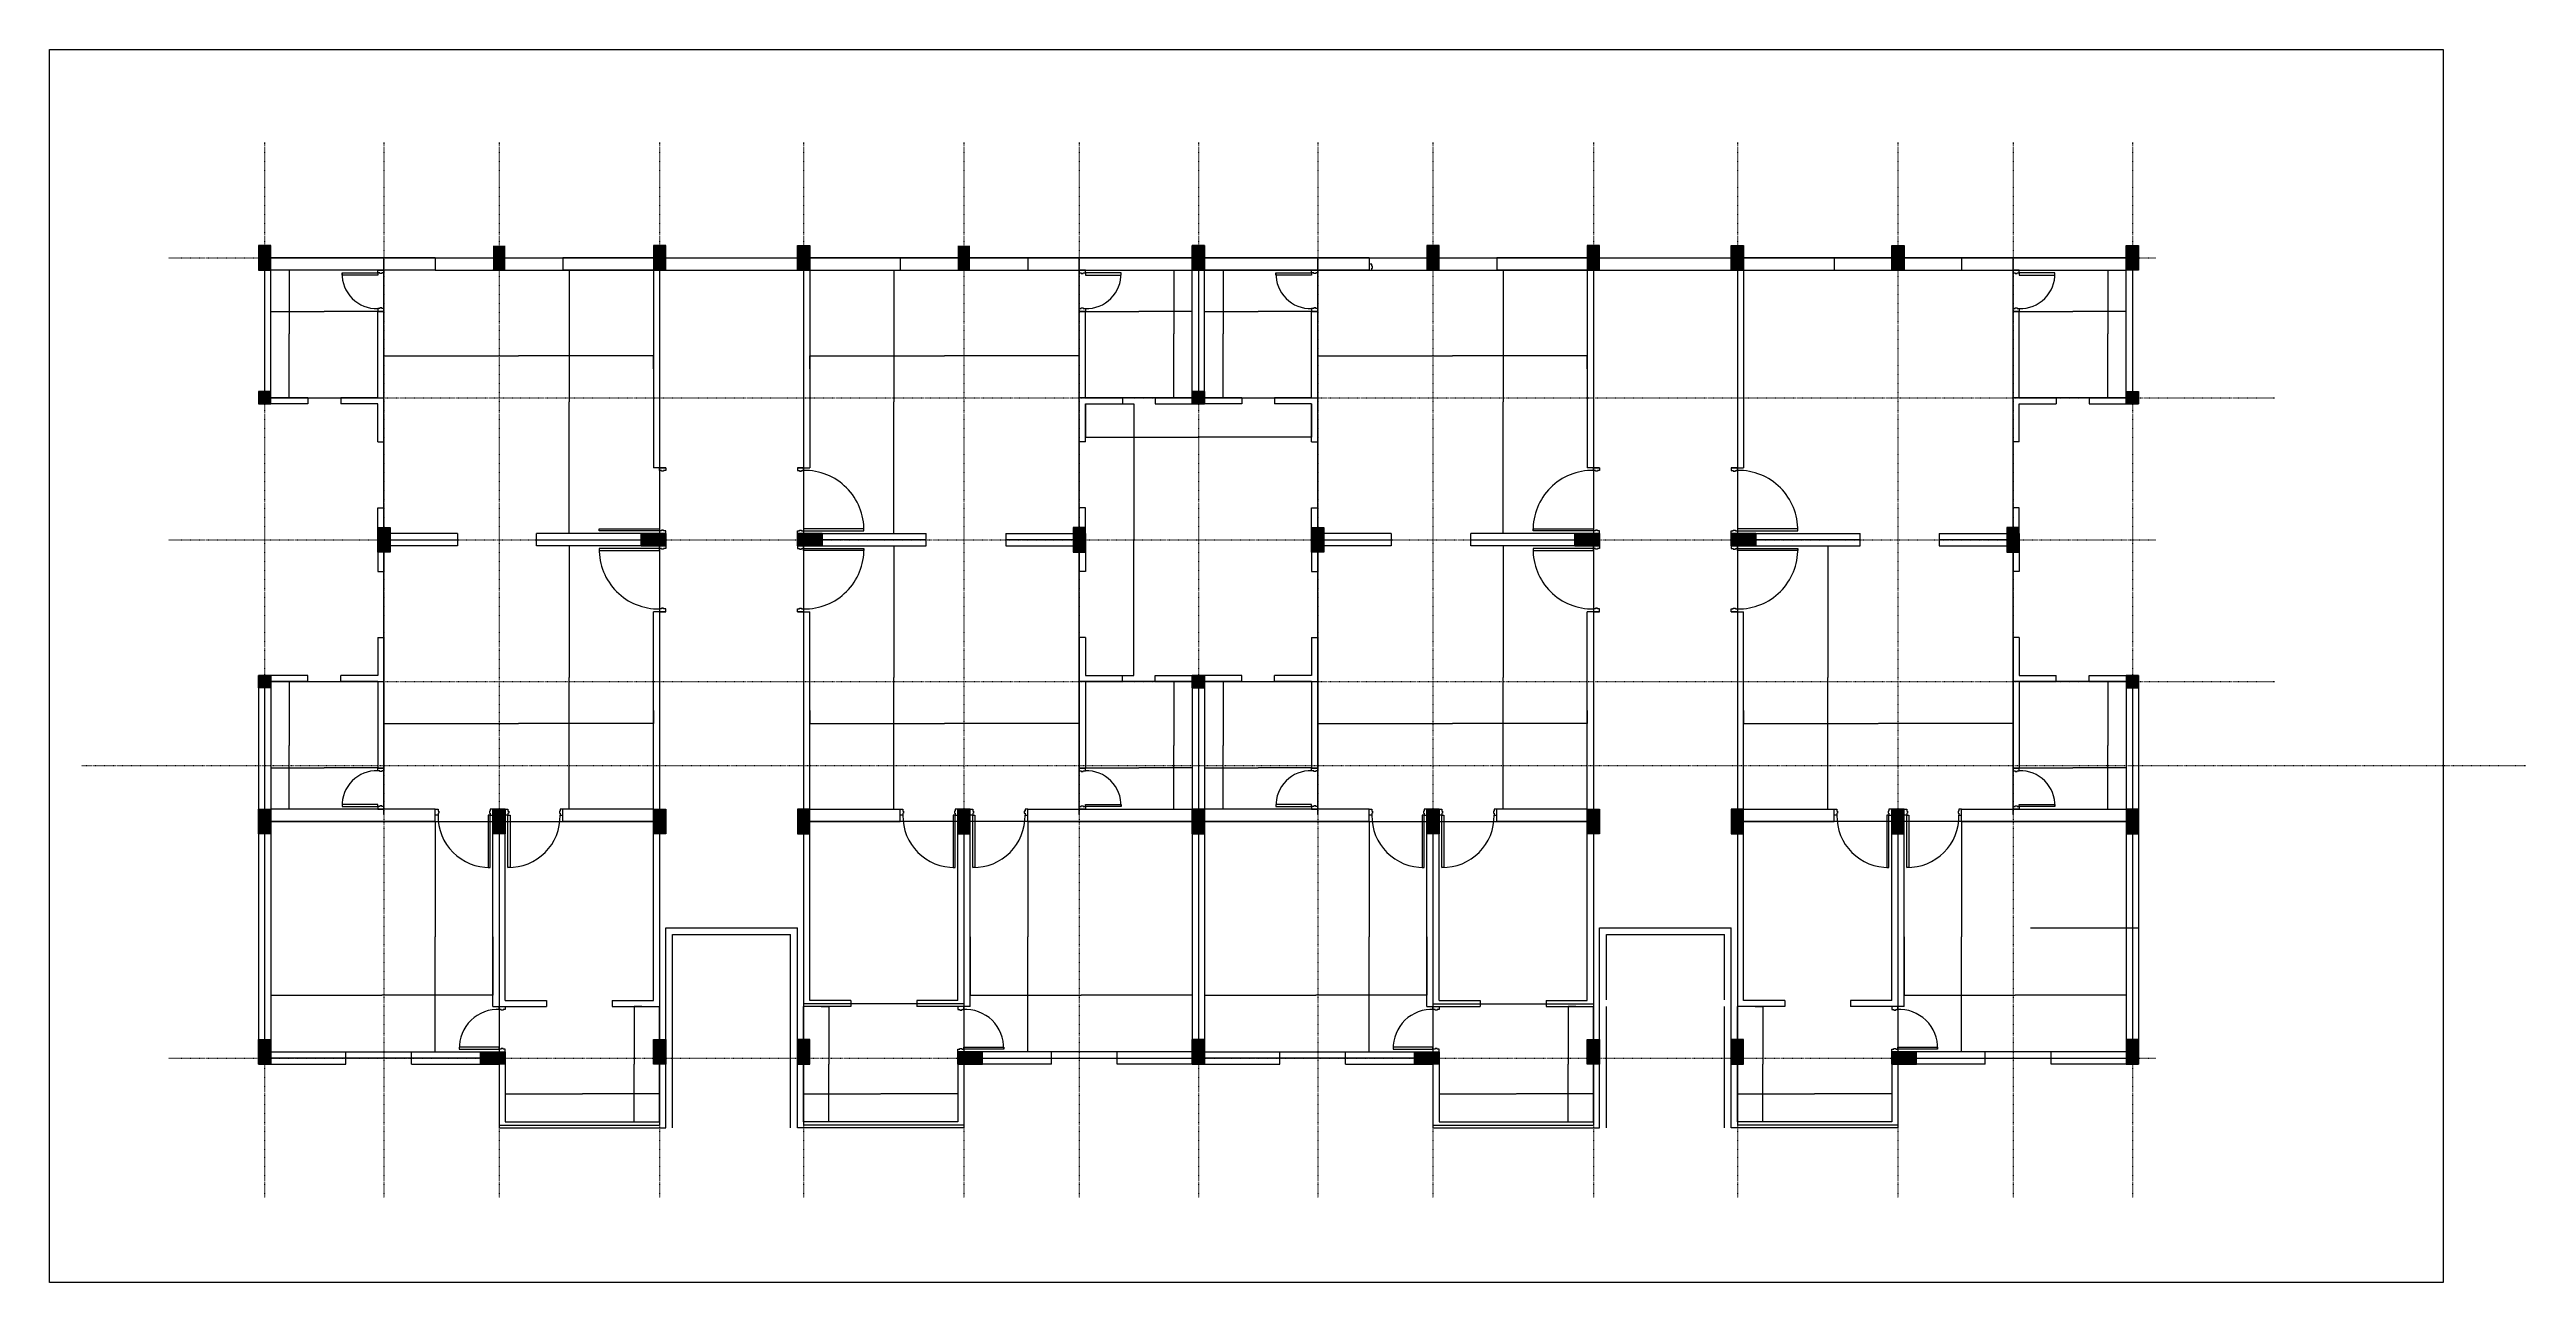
# Model space of a CAD drawing. Header units: metres. Extents: x -72765 to 212724, y -99942 to -66417.
# Drawn here: x 146767 to 212724, y -99452 to -66621 of the extents above; entities that cross this region are included whole.
import ezdxf

# ---------------------------------------------------------------- set-up
doc = ezdxf.new("R2010")
doc.units = ezdxf.units.M
doc.header["$MEASUREMENT"] = 0
doc.linetypes.add('ACAD_ISO03W100', pattern=[30, 12, -18])
for name, color, linetype in [('Beam', 6, 'Continuous'), ('column', 1, 'Continuous'), ('Column_Centreline', 254, 'ACAD_ISO03W100'), ('dim', 192, 'Continuous'), ('Door', 3, 'Continuous')]:
    doc.layers.add(name, color=color, linetype=linetype)
doc.layers.add('Wall', color=7, linetype='Continuous', lineweight=30)
doc.styles.get("Standard").update_dxf_attribs({"font": 'arial.ttf'})
doc.dimstyles.get("Standard").update_dxf_attribs({"dimtxt": 0.18, "dimasz": 0.18, "dimexe": 0.18, "dimexo": 0.0625, "dimgap": 0.09, "dimtad": 0, "dimtih": 1, "dimtoh": 1, "dimdec": 1, "dimzin": 0, "dimdsep": 46, "dimlunit": 4, "dimtxsty": 'Standard', "dimcen": 0.09, "dimadec": 0, "dimazin": 0, "dimtfac": 1, "dimtdec": 1, "dimtofl": 0, "dimtmove": 0, "dimatfit": 3, "dimfxl": 1, "dimtolj": 1, "dimtzin": 0, "dimarcsym": 0})

# ---------------------------------------------------------------- blocks, each defined once
blk = doc.blocks.new('*D367')
at = {"layer": 'Defpoints', "color": 0, "transparency": 16777216}
for p in [(161301, -72497), (160607, -79508), (161301, -79508)]:
    blk.add_point(p, dxfattribs=at)
at = {"layer": 'dim', "color": 0, "lineweight": -2, "transparency": 16777216}
for p, q in [((161301, -72497), (160606, -72497)), ((160607, -72497), (160607, -76002)), ((160607, -79508), (160607, -76003)), ((161301, -79508), (160606, -79508))]:
    blk.add_line(p, q, dxfattribs=at)
at = {"layer": 'dim', "color": 0, "transparency": 16777216}
for points in [[(160606, -72497), (160607, -72497), (160607, -72497)], [(160606, -79508), (160607, -79508), (160607, -79508)]]:
    blk.add_solid(points, dxfattribs=at)
at = {"layer": 'dim', "color": 0, "transparency": 16777216, "insert": (160607, -76002), "char_height": 0.18, "attachment_point": 5}
blk.add_mtext('\\A1;584\'-3{\\H1x;\\S1/2;}"', dxfattribs=at)
blk = doc.blocks.new('*D368')
at = {"layer": 'Defpoints', "color": 0, "transparency": 16777216}
for p in [(155670, -75136), (162846, -74774), (162846, -75126)]:
    blk.add_point(p, dxfattribs=at)
at = {"layer": 'dim', "color": 0, "lineweight": -2, "transparency": 16777216}
for p, q in [((155670, -75136), (155670, -74774)), ((155671, -74774), (159258, -74774)), ((162846, -74774), (159259, -74774)), ((162846, -75126), (162846, -74774))]:
    blk.add_line(p, q, dxfattribs=at)
at = {"layer": 'dim', "color": 0, "transparency": 16777216}
for points in [[(155671, -74774), (155671, -74774), (155670, -74774)], [(162846, -74774), (162846, -74774), (162846, -74774)]]:
    blk.add_solid(points, dxfattribs=at)
at = {"layer": 'dim', "color": 0, "transparency": 16777216, "insert": (159258, -74774), "char_height": 0.18, "attachment_point": 5}
blk.add_mtext('\\A1;597\'-11{\\H1x;\\S1/2;}"', dxfattribs=at)
blk = doc.blocks.new('*D369')
at = {"layer": 'Defpoints', "color": 0, "transparency": 16777216}
for p in [(155506, -73598), (152658, -74195), (155506, -74195)]:
    blk.add_point(p, dxfattribs=at)
at = {"layer": 'dim', "color": 0, "lineweight": -2, "transparency": 16777216}
for p, q in [((152658, -74195), (152658, -73598)), ((152658, -73598), (154081, -73598)), ((155506, -73598), (154082, -73598)), ((155506, -74195), (155506, -73598))]:
    blk.add_line(p, q, dxfattribs=at)
at = {"layer": 'dim', "color": 0, "transparency": 16777216}
for points in [[(152658, -73598), (152658, -73598), (152658, -73598)], [(155506, -73598), (155506, -73598), (155506, -73598)]]:
    blk.add_solid(points, dxfattribs=at)
at = {"layer": 'dim', "color": 0, "transparency": 16777216, "insert": (154082, -73598), "char_height": 0.18, "attachment_point": 5}
blk.add_mtext('\\A1;237\'-4{\\H1x;\\S1/2;}"', dxfattribs=at)
blk = doc.blocks.new('*D370')
at = {"layer": 'Defpoints', "color": 0, "transparency": 16777216}
for p in [(153215, -72497), (153151, -75893), (153215, -75893)]:
    blk.add_point(p, dxfattribs=at)
at = {"layer": 'dim', "color": 0, "lineweight": -2, "transparency": 16777216}
for p, q in [((153215, -72497), (153150, -72497)), ((153151, -72497), (153151, -74195)), ((153151, -75893), (153151, -74195)), ((153215, -75893), (153150, -75893))]:
    blk.add_line(p, q, dxfattribs=at)
at = {"layer": 'dim', "color": 0, "transparency": 16777216}
for points in [[(153151, -72497), (153151, -72497), (153151, -72497)], [(153151, -75893), (153151, -75893), (153151, -75893)]]:
    blk.add_solid(points, dxfattribs=at)
at = {"layer": 'dim', "color": 0, "transparency": 16777216, "insert": (153151, -74195), "char_height": 0.18, "attachment_point": 5}
blk.add_mtext("\\A1;283'", dxfattribs=at)
blk = doc.blocks.new('*D371')
at = {"layer": 'Defpoints', "color": 0, "transparency": 16777216}
for p in [(152658, -90244), (158574, -90244), (158574, -91804)]:
    blk.add_point(p, dxfattribs=at)
at = {"layer": 'dim', "color": 0, "lineweight": -2, "transparency": 16777216}
for p, q in [((152658, -90244), (152658, -91804)), ((158574, -90244), (158574, -91804)), ((152658, -91804), (155615, -91804)), ((158573, -91804), (155616, -91804))]:
    blk.add_line(p, q, dxfattribs=at)
at = {"layer": 'dim', "color": 0, "transparency": 16777216}
for points in [[(152658, -91804), (152658, -91804), (152658, -91804)], [(158573, -91804), (158573, -91804), (158574, -91804)]]:
    blk.add_solid(points, dxfattribs=at)
at = {"layer": 'dim', "color": 0, "transparency": 16777216, "insert": (155616, -91804), "char_height": 0.18, "attachment_point": 5}
blk.add_mtext("\\A1;493'", dxfattribs=at)
blk = doc.blocks.new('*D372')
at = {"layer": 'Defpoints', "color": 0, "transparency": 16777216}
for p in [(153657, -87177), (157040, -87177), (153657, -93312)]:
    blk.add_point(p, dxfattribs=at)
at = {"layer": 'dim', "color": 0, "lineweight": -2, "transparency": 16777216}
for p, q in [((153657, -87177), (157040, -87177)), ((157040, -87177), (157040, -90244)), ((157040, -93312), (157040, -90245)), ((153657, -93312), (157040, -93312))]:
    blk.add_line(p, q, dxfattribs=at)
at = {"layer": 'dim', "color": 0, "transparency": 16777216}
for points in [[(157040, -87177), (157040, -87177), (157040, -87177)], [(157040, -93312), (157040, -93312), (157040, -93312)]]:
    blk.add_solid(points, dxfattribs=at)
at = {"layer": 'dim', "color": 0, "transparency": 16777216, "insert": (157040, -90244), "char_height": 0.18, "attachment_point": 5}
blk.add_mtext('\\A1;511\'-3"', dxfattribs=at)
blk = doc.blocks.new('*D373')
at = {"layer": 'Defpoints', "color": 0, "transparency": 16777216}
for p in [(162542, -92107), (162335, -95174), (162335, -95174)]:
    blk.add_point(p, dxfattribs=at)
at = {"layer": 'dim', "color": 0, "lineweight": -2, "transparency": 16777216}
for p, q in [((162542, -92107), (162334, -92107)), ((162335, -92107), (162335, -93640)), ((162335, -95174), (162335, -93641)), ((162335, -95174), (162335, -95174))]:
    blk.add_line(p, q, dxfattribs=at)
at = {"layer": 'dim', "color": 0, "transparency": 16777216}
for points in [[(162335, -92107), (162335, -92107), (162335, -92107)], [(162335, -95174), (162335, -95174), (162335, -95174)]]:
    blk.add_solid(points, dxfattribs=at)
at = {"layer": 'dim', "color": 0, "transparency": 16777216, "insert": (162335, -93641), "char_height": 0.18, "attachment_point": 5}
blk.add_mtext('\\A1;255\'-7{\\H1x;\\S1/2;}"', dxfattribs=at)
blk = doc.blocks.new('*D374')
at = {"layer": 'Defpoints', "color": 0, "transparency": 16777216}
for p in [(158902, -94290), (163010, -94290), (163010, -94427)]:
    blk.add_point(p, dxfattribs=at)
at = {"layer": 'dim', "color": 0, "lineweight": -2, "transparency": 16777216}
for p, q in [((158902, -94290), (158902, -94427)), ((163010, -94290), (163010, -94427)), ((158902, -94427), (160956, -94427)), ((163010, -94427), (160957, -94427))]:
    blk.add_line(p, q, dxfattribs=at)
at = {"layer": 'dim', "color": 0, "transparency": 16777216}
for points in [[(158902, -94427), (158902, -94427), (158902, -94427)], [(163010, -94427), (163010, -94427), (163010, -94427)]]:
    blk.add_solid(points, dxfattribs=at)
at = {"layer": 'dim', "color": 0, "transparency": 16777216, "insert": (160956, -94427), "char_height": 0.18, "attachment_point": 5}
blk.add_mtext('\\A1;342\'-4{\\H1x;\\S1/2;}"', dxfattribs=at)
blk = doc.blocks.new('*D375')
at = {"layer": 'Defpoints', "color": 0, "transparency": 16777216}
for p in [(160607, -79837), (161301, -79837), (161301, -86848)]:
    blk.add_point(p, dxfattribs=at)
at = {"layer": 'dim', "color": 0, "lineweight": -2, "transparency": 16777216}
for p, q in [((161301, -79837), (160606, -79837)), ((160607, -79837), (160607, -83342)), ((160607, -86848), (160607, -83343)), ((161301, -86848), (160606, -86848))]:
    blk.add_line(p, q, dxfattribs=at)
at = {"layer": 'dim', "color": 0, "transparency": 16777216}
for points in [[(160606, -79837), (160607, -79837), (160607, -79837)], [(160606, -86848), (160607, -86848), (160607, -86848)]]:
    blk.add_solid(points, dxfattribs=at)
at = {"layer": 'dim', "color": 0, "transparency": 16777216, "insert": (160607, -83343), "char_height": 0.18, "attachment_point": 5}
blk.add_mtext('\\A1;584\'-3{\\H1x;\\S1/2;}"', dxfattribs=at)
blk = doc.blocks.new('*D376')
at = {"layer": 'Defpoints', "color": 0, "transparency": 16777216}
for p in [(155670, -84208), (162846, -84219), (162846, -84571)]:
    blk.add_point(p, dxfattribs=at)
at = {"layer": 'dim', "color": 0, "lineweight": -2, "transparency": 16777216}
for p, q in [((155670, -84209), (155670, -84571)), ((162846, -84219), (162846, -84571)), ((155671, -84571), (159258, -84571)), ((162846, -84571), (159259, -84571))]:
    blk.add_line(p, q, dxfattribs=at)
at = {"layer": 'dim', "color": 0, "transparency": 16777216}
for points in [[(155671, -84571), (155671, -84571), (155670, -84571)], [(162846, -84571), (162846, -84571), (162846, -84571)]]:
    blk.add_solid(points, dxfattribs=at)
at = {"layer": 'dim', "color": 0, "transparency": 16777216, "insert": (159258, -84571), "char_height": 0.18, "attachment_point": 5}
blk.add_mtext('\\A1;597\'-11{\\H1x;\\S1/2;}"', dxfattribs=at)
blk = doc.blocks.new('*D377')
at = {"layer": 'Defpoints', "color": 0, "transparency": 16777216}
for p in [(152658, -85150), (155506, -85150), (155506, -85747)]:
    blk.add_point(p, dxfattribs=at)
at = {"layer": 'dim', "color": 0, "lineweight": -2, "transparency": 16777216}
for p, q in [((152658, -85150), (152658, -85747)), ((155506, -85150), (155506, -85747)), ((152658, -85747), (154081, -85747)), ((155506, -85747), (154082, -85747))]:
    blk.add_line(p, q, dxfattribs=at)
at = {"layer": 'dim', "color": 0, "transparency": 16777216}
for points in [[(152658, -85747), (152658, -85747), (152658, -85747)], [(155506, -85747), (155506, -85747), (155506, -85747)]]:
    blk.add_solid(points, dxfattribs=at)
at = {"layer": 'dim', "color": 0, "transparency": 16777216, "insert": (154082, -85747), "char_height": 0.18, "attachment_point": 5}
blk.add_mtext('\\A1;237\'-4{\\H1x;\\S1/2;}"', dxfattribs=at)
blk = doc.blocks.new('*D378')
at = {"layer": 'Defpoints', "color": 0, "transparency": 16777216}
for p in [(153151, -83452), (153215, -83452), (153215, -86848)]:
    blk.add_point(p, dxfattribs=at)
at = {"layer": 'dim', "color": 0, "lineweight": -2, "transparency": 16777216}
for p, q in [((153215, -83452), (153150, -83452)), ((153151, -83452), (153151, -85150)), ((153151, -86848), (153151, -85150)), ((153215, -86848), (153150, -86848))]:
    blk.add_line(p, q, dxfattribs=at)
at = {"layer": 'dim', "color": 0, "transparency": 16777216}
for points in [[(153151, -83452), (153151, -83452), (153151, -83452)], [(153151, -86848), (153151, -86848), (153151, -86848)]]:
    blk.add_solid(points, dxfattribs=at)
at = {"layer": 'dim', "color": 0, "transparency": 16777216, "insert": (153151, -85150), "char_height": 0.18, "attachment_point": 5}
blk.add_mtext("\\A1;283'", dxfattribs=at)
blk = doc.blocks.new('*D379')
at = {"layer": 'Defpoints', "color": 0, "transparency": 16777216}
for p in [(168554, -72497), (168554, -79508), (169249, -79508)]:
    blk.add_point(p, dxfattribs=at)
at = {"layer": 'dim', "color": 0, "lineweight": -2, "transparency": 16777216}
for p, q in [((168554, -72497), (169249, -72497)), ((169249, -72497), (169249, -76002)), ((169249, -79508), (169249, -76003)), ((168554, -79508), (169249, -79508))]:
    blk.add_line(p, q, dxfattribs=at)
at = {"layer": 'dim', "color": 0, "transparency": 16777216}
for points in [[(169249, -72497), (169249, -72497), (169249, -72497)], [(169249, -79508), (169249, -79508), (169249, -79508)]]:
    blk.add_solid(points, dxfattribs=at)
at = {"layer": 'dim', "color": 0, "transparency": 16777216, "insert": (169249, -76002), "char_height": 0.18, "attachment_point": 5}
blk.add_mtext('\\A1;584\'-3{\\H1x;\\S1/2;}"', dxfattribs=at)
blk = doc.blocks.new('*D380')
at = {"layer": 'Defpoints', "color": 0, "transparency": 16777216}
for p in [(167009, -74774), (167009, -75126), (174185, -75136)]:
    blk.add_point(p, dxfattribs=at)
at = {"layer": 'dim', "color": 0, "lineweight": -2, "transparency": 16777216}
for p, q in [((167009, -75126), (167009, -74774)), ((167009, -74774), (170596, -74774)), ((174185, -74774), (170598, -74774)), ((174185, -75136), (174185, -74774))]:
    blk.add_line(p, q, dxfattribs=at)
at = {"layer": 'dim', "color": 0, "transparency": 16777216}
for points in [[(167009, -74774), (167009, -74774), (167009, -74774)], [(174185, -74774), (174185, -74774), (174185, -74774)]]:
    blk.add_solid(points, dxfattribs=at)
at = {"layer": 'dim', "color": 0, "transparency": 16777216, "insert": (170597, -74774), "char_height": 0.18, "attachment_point": 5}
blk.add_mtext('\\A1;597\'-11{\\H1x;\\S1/2;}"', dxfattribs=at)
blk = doc.blocks.new('*D381')
at = {"layer": 'Defpoints', "color": 0, "transparency": 16777216}
for p in [(174349, -73598), (174349, -74195), (177198, -74195)]:
    blk.add_point(p, dxfattribs=at)
at = {"layer": 'dim', "color": 0, "lineweight": -2, "transparency": 16777216}
for p, q in [((174349, -74195), (174349, -73598)), ((174349, -73598), (175773, -73598)), ((177197, -73598), (175774, -73598)), ((177198, -74195), (177198, -73598))]:
    blk.add_line(p, q, dxfattribs=at)
at = {"layer": 'dim', "color": 0, "transparency": 16777216}
for points in [[(174349, -73598), (174349, -73598), (174349, -73598)], [(177197, -73598), (177197, -73598), (177198, -73598)]]:
    blk.add_solid(points, dxfattribs=at)
at = {"layer": 'dim', "color": 0, "transparency": 16777216, "insert": (175773, -73598), "char_height": 0.18, "attachment_point": 5}
blk.add_mtext('\\A1;237\'-4{\\H1x;\\S1/2;}"', dxfattribs=at)
blk = doc.blocks.new('*D382')
at = {"layer": 'Defpoints', "color": 0, "transparency": 16777216}
for p in [(176641, -72497), (176641, -75893), (176705, -75893)]:
    blk.add_point(p, dxfattribs=at)
at = {"layer": 'dim', "color": 0, "lineweight": -2, "transparency": 16777216}
for p, q in [((176641, -72497), (176705, -72497)), ((176705, -72497), (176705, -74195)), ((176705, -75893), (176705, -74195)), ((176641, -75893), (176705, -75893))]:
    blk.add_line(p, q, dxfattribs=at)
at = {"layer": 'dim', "color": 0, "transparency": 16777216}
for points in [[(176705, -72497), (176705, -72497), (176705, -72497)], [(176705, -75893), (176705, -75893), (176705, -75893)]]:
    blk.add_solid(points, dxfattribs=at)
at = {"layer": 'dim', "color": 0, "transparency": 16777216, "insert": (176705, -74195), "char_height": 0.18, "attachment_point": 5}
blk.add_mtext("\\A1;283'", dxfattribs=at)
blk = doc.blocks.new('*D383')
at = {"layer": 'Defpoints', "color": 0, "transparency": 16777216}
for p in [(171282, -90244), (177198, -90244), (171282, -91804)]:
    blk.add_point(p, dxfattribs=at)
at = {"layer": 'dim', "color": 0, "lineweight": -2, "transparency": 16777216}
for p, q in [((171282, -90244), (171282, -91804)), ((177198, -90244), (177198, -91804)), ((171282, -91804), (174239, -91804)), ((177197, -91804), (174240, -91804))]:
    blk.add_line(p, q, dxfattribs=at)
at = {"layer": 'dim', "color": 0, "transparency": 16777216}
for points in [[(171282, -91804), (171282, -91804), (171282, -91804)], [(177197, -91804), (177197, -91804), (177198, -91804)]]:
    blk.add_solid(points, dxfattribs=at)
at = {"layer": 'dim', "color": 0, "transparency": 16777216, "insert": (174240, -91804), "char_height": 0.18, "attachment_point": 5}
blk.add_mtext("\\A1;493'", dxfattribs=at)
blk = doc.blocks.new('*D384')
at = {"layer": 'Defpoints', "color": 0, "transparency": 16777216}
for p in [(172816, -87177), (176198, -87177), (176198, -93312)]:
    blk.add_point(p, dxfattribs=at)
at = {"layer": 'dim', "color": 0, "lineweight": -2, "transparency": 16777216}
for p, q in [((176198, -87177), (172815, -87177)), ((172816, -87177), (172816, -90244)), ((172816, -93312), (172816, -90245)), ((176198, -93312), (172815, -93312))]:
    blk.add_line(p, q, dxfattribs=at)
at = {"layer": 'dim', "color": 0, "transparency": 16777216}
for points in [[(172815, -87177), (172816, -87177), (172816, -87177)], [(172815, -93312), (172816, -93312), (172816, -93312)]]:
    blk.add_solid(points, dxfattribs=at)
at = {"layer": 'dim', "color": 0, "transparency": 16777216, "insert": (172816, -90244), "char_height": 0.18, "attachment_point": 5}
blk.add_mtext('\\A1;511\'-3"', dxfattribs=at)
blk = doc.blocks.new('*D385')
at = {"layer": 'Defpoints', "color": 0, "transparency": 16777216}
for p in [(167314, -92107), (167521, -95174), (167521, -95174)]:
    blk.add_point(p, dxfattribs=at)
at = {"layer": 'dim', "color": 0, "lineweight": -2, "transparency": 16777216}
for p, q in [((167314, -92107), (167521, -92107)), ((167521, -92107), (167521, -93640)), ((167521, -95174), (167521, -93641)), ((167521, -95174), (167521, -95174))]:
    blk.add_line(p, q, dxfattribs=at)
at = {"layer": 'dim', "color": 0, "transparency": 16777216}
for points in [[(167521, -92107), (167521, -92107), (167521, -92107)], [(167521, -95174), (167521, -95174), (167521, -95174)]]:
    blk.add_solid(points, dxfattribs=at)
at = {"layer": 'dim', "color": 0, "transparency": 16777216, "insert": (167521, -93641), "char_height": 0.18, "attachment_point": 5}
blk.add_mtext('\\A1;255\'-7{\\H1x;\\S1/2;}"', dxfattribs=at)
blk = doc.blocks.new('*D386')
at = {"layer": 'Defpoints', "color": 0, "transparency": 16777216}
for p in [(166845, -94290), (170953, -94290), (166845, -94427)]:
    blk.add_point(p, dxfattribs=at)
at = {"layer": 'dim', "color": 0, "lineweight": -2, "transparency": 16777216}
for p, q in [((166845, -94290), (166845, -94427)), ((170953, -94290), (170953, -94427)), ((166845, -94427), (168898, -94427)), ((170953, -94427), (168900, -94427))]:
    blk.add_line(p, q, dxfattribs=at)
at = {"layer": 'dim', "color": 0, "transparency": 16777216}
for points in [[(166845, -94427), (166845, -94427), (166845, -94427)], [(170953, -94427), (170953, -94427), (170953, -94427)]]:
    blk.add_solid(points, dxfattribs=at)
at = {"layer": 'dim', "color": 0, "transparency": 16777216, "insert": (168899, -94427), "char_height": 0.18, "attachment_point": 5}
blk.add_mtext('\\A1;342\'-4{\\H1x;\\S1/2;}"', dxfattribs=at)
blk = doc.blocks.new('*D387')
at = {"layer": 'Defpoints', "color": 0, "transparency": 16777216}
for p in [(168554, -79837), (169249, -79837), (168554, -86848)]:
    blk.add_point(p, dxfattribs=at)
at = {"layer": 'dim', "color": 0, "lineweight": -2, "transparency": 16777216}
for p, q in [((168554, -79837), (169249, -79837)), ((169249, -79837), (169249, -83342)), ((169249, -86848), (169249, -83343)), ((168554, -86848), (169249, -86848))]:
    blk.add_line(p, q, dxfattribs=at)
at = {"layer": 'dim', "color": 0, "transparency": 16777216}
for points in [[(169249, -79837), (169249, -79837), (169249, -79837)], [(169249, -86848), (169249, -86848), (169249, -86848)]]:
    blk.add_solid(points, dxfattribs=at)
at = {"layer": 'dim', "color": 0, "transparency": 16777216, "insert": (169249, -83343), "char_height": 0.18, "attachment_point": 5}
blk.add_mtext('\\A1;584\'-3{\\H1x;\\S1/2;}"', dxfattribs=at)
blk = doc.blocks.new('*D388')
at = {"layer": 'Defpoints', "color": 0, "transparency": 16777216}
for p in [(167009, -84219), (174185, -84208), (167009, -84571)]:
    blk.add_point(p, dxfattribs=at)
at = {"layer": 'dim', "color": 0, "lineweight": -2, "transparency": 16777216}
for p, q in [((167009, -84219), (167009, -84571)), ((174185, -84209), (174185, -84571)), ((167009, -84571), (170596, -84571)), ((174185, -84571), (170598, -84571))]:
    blk.add_line(p, q, dxfattribs=at)
at = {"layer": 'dim', "color": 0, "transparency": 16777216}
for points in [[(167009, -84571), (167009, -84571), (167009, -84571)], [(174185, -84571), (174185, -84571), (174185, -84571)]]:
    blk.add_solid(points, dxfattribs=at)
at = {"layer": 'dim', "color": 0, "transparency": 16777216, "insert": (170597, -84571), "char_height": 0.18, "attachment_point": 5}
blk.add_mtext('\\A1;597\'-11{\\H1x;\\S1/2;}"', dxfattribs=at)
blk = doc.blocks.new('*D389')
at = {"layer": 'Defpoints', "color": 0, "transparency": 16777216}
for p in [(174349, -85150), (177198, -85150), (174349, -85747)]:
    blk.add_point(p, dxfattribs=at)
at = {"layer": 'dim', "color": 0, "lineweight": -2, "transparency": 16777216}
for p, q in [((174349, -85150), (174349, -85747)), ((177198, -85150), (177198, -85747)), ((174349, -85747), (175773, -85747)), ((177197, -85747), (175774, -85747))]:
    blk.add_line(p, q, dxfattribs=at)
at = {"layer": 'dim', "color": 0, "transparency": 16777216}
for points in [[(174349, -85747), (174349, -85747), (174349, -85747)], [(177197, -85747), (177197, -85747), (177198, -85747)]]:
    blk.add_solid(points, dxfattribs=at)
at = {"layer": 'dim', "color": 0, "transparency": 16777216, "insert": (175773, -85747), "char_height": 0.18, "attachment_point": 5}
blk.add_mtext('\\A1;237\'-4{\\H1x;\\S1/2;}"', dxfattribs=at)
blk = doc.blocks.new('*D390')
at = {"layer": 'Defpoints', "color": 0, "transparency": 16777216}
for p in [(176641, -83452), (176705, -83452), (176641, -86848)]:
    blk.add_point(p, dxfattribs=at)
at = {"layer": 'dim', "color": 0, "lineweight": -2, "transparency": 16777216}
for p, q in [((176641, -83452), (176705, -83452)), ((176705, -83452), (176705, -85150)), ((176705, -86848), (176705, -85150)), ((176641, -86848), (176705, -86848))]:
    blk.add_line(p, q, dxfattribs=at)
at = {"layer": 'dim', "color": 0, "transparency": 16777216}
for points in [[(176705, -83452), (176705, -83452), (176705, -83452)], [(176705, -86848), (176705, -86848), (176705, -86848)]]:
    blk.add_solid(points, dxfattribs=at)
at = {"layer": 'dim', "color": 0, "transparency": 16777216, "insert": (176705, -85150), "char_height": 0.18, "attachment_point": 5}
blk.add_mtext("\\A1;283'", dxfattribs=at)
blk = doc.blocks.new('*D391')
at = {"layer": 'Defpoints', "color": 0, "transparency": 16777216}
for p in [(186170, -72497), (185475, -79508), (186170, -79508)]:
    blk.add_point(p, dxfattribs=at)
at = {"layer": 'dim', "color": 0, "lineweight": -2, "transparency": 16777216}
for p, q in [((186170, -72497), (185475, -72497)), ((185475, -72497), (185475, -76002)), ((185475, -79508), (185475, -76003)), ((186170, -79508), (185475, -79508))]:
    blk.add_line(p, q, dxfattribs=at)
at = {"layer": 'dim', "color": 0, "transparency": 16777216}
for points in [[(185475, -72497), (185475, -72497), (185475, -72497)], [(185475, -79508), (185475, -79508), (185475, -79508)]]:
    blk.add_solid(points, dxfattribs=at)
at = {"layer": 'dim', "color": 0, "transparency": 16777216, "insert": (185475, -76002), "char_height": 0.18, "attachment_point": 5}
blk.add_mtext('\\A1;584\'-3{\\H1x;\\S1/2;}"', dxfattribs=at)
blk = doc.blocks.new('*D392')
at = {"layer": 'Defpoints', "color": 0, "transparency": 16777216}
for p in [(180539, -75136), (187715, -74774), (187715, -75126)]:
    blk.add_point(p, dxfattribs=at)
at = {"layer": 'dim', "color": 0, "lineweight": -2, "transparency": 16777216}
for p, q in [((180539, -75136), (180539, -74774)), ((180539, -74774), (184126, -74774)), ((187715, -74774), (184127, -74774)), ((187715, -75126), (187715, -74774))]:
    blk.add_line(p, q, dxfattribs=at)
at = {"layer": 'dim', "color": 0, "transparency": 16777216}
for points in [[(180539, -74774), (180539, -74774), (180539, -74774)], [(187715, -74774), (187715, -74774), (187715, -74774)]]:
    blk.add_solid(points, dxfattribs=at)
at = {"layer": 'dim', "color": 0, "transparency": 16777216, "insert": (184127, -74774), "char_height": 0.18, "attachment_point": 5}
blk.add_mtext('\\A1;597\'-11{\\H1x;\\S1/2;}"', dxfattribs=at)
blk = doc.blocks.new('*D393')
at = {"layer": 'Defpoints', "color": 0, "transparency": 16777216}
for p in [(180375, -73598), (177526, -74195), (180375, -74195)]:
    blk.add_point(p, dxfattribs=at)
at = {"layer": 'dim', "color": 0, "lineweight": -2, "transparency": 16777216}
for p, q in [((177526, -74195), (177526, -73598)), ((177526, -73598), (178950, -73598)), ((180375, -73598), (178951, -73598)), ((180375, -74195), (180375, -73598))]:
    blk.add_line(p, q, dxfattribs=at)
at = {"layer": 'dim', "color": 0, "transparency": 16777216}
for points in [[(177526, -73598), (177526, -73598), (177526, -73598)], [(180375, -73598), (180375, -73598), (180375, -73598)]]:
    blk.add_solid(points, dxfattribs=at)
at = {"layer": 'dim', "color": 0, "transparency": 16777216, "insert": (178950, -73598), "char_height": 0.18, "attachment_point": 5}
blk.add_mtext('\\A1;237\'-4{\\H1x;\\S1/2;}"', dxfattribs=at)
blk = doc.blocks.new('*D394')
at = {"layer": 'Defpoints', "color": 0, "transparency": 16777216}
for p in [(178083, -72497), (178019, -75893), (178083, -75893)]:
    blk.add_point(p, dxfattribs=at)
at = {"layer": 'dim', "color": 0, "lineweight": -2, "transparency": 16777216}
for p, q in [((178083, -72497), (178019, -72497)), ((178019, -72497), (178019, -74195)), ((178019, -75893), (178019, -74195)), ((178083, -75893), (178019, -75893))]:
    blk.add_line(p, q, dxfattribs=at)
at = {"layer": 'dim', "color": 0, "transparency": 16777216}
for points in [[(178019, -72497), (178019, -72497), (178019, -72497)], [(178019, -75893), (178019, -75893), (178019, -75893)]]:
    blk.add_solid(points, dxfattribs=at)
at = {"layer": 'dim', "color": 0, "transparency": 16777216, "insert": (178019, -74195), "char_height": 0.18, "attachment_point": 5}
blk.add_mtext("\\A1;283'", dxfattribs=at)
blk = doc.blocks.new('*D355')
at = {"layer": 'Defpoints', "color": 0, "transparency": 16777216}
for p in [(177526, -90244), (183442, -90244), (183442, -91804)]:
    blk.add_point(p, dxfattribs=at)
at = {"layer": 'dim', "color": 0, "lineweight": -2, "transparency": 16777216}
for p, q in [((177526, -90244), (177526, -91804)), ((183442, -90244), (183442, -91804)), ((177526, -91804), (180484, -91804)), ((183442, -91804), (180485, -91804))]:
    blk.add_line(p, q, dxfattribs=at)
at = {"layer": 'dim', "color": 0, "transparency": 16777216}
for points in [[(177526, -91804), (177526, -91804), (177526, -91804)], [(183442, -91804), (183442, -91804), (183442, -91804)]]:
    blk.add_solid(points, dxfattribs=at)
at = {"layer": 'dim', "color": 0, "transparency": 16777216, "insert": (180484, -91804), "char_height": 0.18, "attachment_point": 5}
blk.add_mtext("\\A1;493'", dxfattribs=at)
blk = doc.blocks.new('*D356')
at = {"layer": 'Defpoints', "color": 0, "transparency": 16777216}
for p in [(178526, -87177), (181908, -87177), (178526, -93312)]:
    blk.add_point(p, dxfattribs=at)
at = {"layer": 'dim', "color": 0, "lineweight": -2, "transparency": 16777216}
for p, q in [((178526, -87177), (181909, -87177)), ((181908, -87177), (181908, -90244)), ((181908, -93312), (181908, -90245)), ((178526, -93312), (181909, -93312))]:
    blk.add_line(p, q, dxfattribs=at)
at = {"layer": 'dim', "color": 0, "transparency": 16777216}
for points in [[(181908, -87177), (181908, -87177), (181908, -87177)], [(181908, -93312), (181908, -93312), (181908, -93312)]]:
    blk.add_solid(points, dxfattribs=at)
at = {"layer": 'dim', "color": 0, "transparency": 16777216, "insert": (181908, -90244), "char_height": 0.18, "attachment_point": 5}
blk.add_mtext('\\A1;511\'-3"', dxfattribs=at)
blk = doc.blocks.new('*D357')
at = {"layer": 'Defpoints', "color": 0, "transparency": 16777216}
for p in [(187410, -92107), (187203, -95174), (187203, -95174)]:
    blk.add_point(p, dxfattribs=at)
at = {"layer": 'dim', "color": 0, "lineweight": -2, "transparency": 16777216}
for p, q in [((187410, -92107), (187203, -92107)), ((187203, -92107), (187203, -93640)), ((187203, -95174), (187203, -93641)), ((187203, -95174), (187203, -95174))]:
    blk.add_line(p, q, dxfattribs=at)
at = {"layer": 'dim', "color": 0, "transparency": 16777216}
for points in [[(187203, -92107), (187203, -92107), (187203, -92107)], [(187203, -95174), (187203, -95174), (187203, -95174)]]:
    blk.add_solid(points, dxfattribs=at)
at = {"layer": 'dim', "color": 0, "transparency": 16777216, "insert": (187203, -93641), "char_height": 0.18, "attachment_point": 5}
blk.add_mtext('\\A1;255\'-7{\\H1x;\\S1/2;}"', dxfattribs=at)
blk = doc.blocks.new('*D358')
at = {"layer": 'Defpoints', "color": 0, "transparency": 16777216}
for p in [(183771, -94290), (187879, -94290), (187879, -94427)]:
    blk.add_point(p, dxfattribs=at)
at = {"layer": 'dim', "color": 0, "lineweight": -2, "transparency": 16777216}
for p, q in [((183771, -94290), (183771, -94427)), ((187879, -94290), (187879, -94427)), ((183771, -94427), (185824, -94427)), ((187879, -94427), (185826, -94427))]:
    blk.add_line(p, q, dxfattribs=at)
at = {"layer": 'dim', "color": 0, "transparency": 16777216}
for points in [[(183771, -94427), (183771, -94427), (183771, -94427)], [(187879, -94427), (187879, -94427), (187879, -94427)]]:
    blk.add_solid(points, dxfattribs=at)
at = {"layer": 'dim', "color": 0, "transparency": 16777216, "insert": (185825, -94427), "char_height": 0.18, "attachment_point": 5}
blk.add_mtext('\\A1;342\'-4{\\H1x;\\S1/2;}"', dxfattribs=at)
blk = doc.blocks.new('*D359')
at = {"layer": 'Defpoints', "color": 0, "transparency": 16777216}
for p in [(185475, -79837), (186170, -79837), (186170, -86848)]:
    blk.add_point(p, dxfattribs=at)
at = {"layer": 'dim', "color": 0, "lineweight": -2, "transparency": 16777216}
for p, q in [((186170, -79837), (185475, -79837)), ((185475, -79837), (185475, -83342)), ((185475, -86848), (185475, -83343)), ((186170, -86848), (185475, -86848))]:
    blk.add_line(p, q, dxfattribs=at)
at = {"layer": 'dim', "color": 0, "transparency": 16777216}
for points in [[(185475, -79837), (185475, -79837), (185475, -79837)], [(185475, -86848), (185475, -86848), (185475, -86848)]]:
    blk.add_solid(points, dxfattribs=at)
at = {"layer": 'dim', "color": 0, "transparency": 16777216, "insert": (185475, -83343), "char_height": 0.18, "attachment_point": 5}
blk.add_mtext('\\A1;584\'-3{\\H1x;\\S1/2;}"', dxfattribs=at)
blk = doc.blocks.new('*D360')
at = {"layer": 'Defpoints', "color": 0, "transparency": 16777216}
for p in [(180539, -84208), (187715, -84219), (187715, -84571)]:
    blk.add_point(p, dxfattribs=at)
at = {"layer": 'dim', "color": 0, "lineweight": -2, "transparency": 16777216}
for p, q in [((180539, -84209), (180539, -84571)), ((187715, -84219), (187715, -84571)), ((180539, -84571), (184126, -84571)), ((187715, -84571), (184127, -84571))]:
    blk.add_line(p, q, dxfattribs=at)
at = {"layer": 'dim', "color": 0, "transparency": 16777216}
for points in [[(180539, -84571), (180539, -84571), (180539, -84571)], [(187715, -84571), (187715, -84571), (187715, -84571)]]:
    blk.add_solid(points, dxfattribs=at)
at = {"layer": 'dim', "color": 0, "transparency": 16777216, "insert": (184127, -84571), "char_height": 0.18, "attachment_point": 5}
blk.add_mtext('\\A1;597\'-11{\\H1x;\\S1/2;}"', dxfattribs=at)
blk = doc.blocks.new('*D361')
at = {"layer": 'Defpoints', "color": 0, "transparency": 16777216}
for p in [(177526, -85150), (180375, -85150), (180375, -85747)]:
    blk.add_point(p, dxfattribs=at)
at = {"layer": 'dim', "color": 0, "lineweight": -2, "transparency": 16777216}
for p, q in [((177526, -85150), (177526, -85747)), ((180375, -85150), (180375, -85747)), ((177526, -85747), (178950, -85747)), ((180375, -85747), (178951, -85747))]:
    blk.add_line(p, q, dxfattribs=at)
at = {"layer": 'dim', "color": 0, "transparency": 16777216}
for points in [[(177526, -85747), (177526, -85747), (177526, -85747)], [(180375, -85747), (180375, -85747), (180375, -85747)]]:
    blk.add_solid(points, dxfattribs=at)
at = {"layer": 'dim', "color": 0, "transparency": 16777216, "insert": (178950, -85747), "char_height": 0.18, "attachment_point": 5}
blk.add_mtext('\\A1;237\'-4{\\H1x;\\S1/2;}"', dxfattribs=at)
blk = doc.blocks.new('*D362')
at = {"layer": 'Defpoints', "color": 0, "transparency": 16777216}
for p in [(178019, -83452), (178083, -83452), (178083, -86848)]:
    blk.add_point(p, dxfattribs=at)
at = {"layer": 'dim', "color": 0, "lineweight": -2, "transparency": 16777216}
for p, q in [((178083, -83452), (178019, -83452)), ((178019, -83452), (178019, -85150)), ((178019, -86848), (178019, -85150)), ((178083, -86848), (178019, -86848))]:
    blk.add_line(p, q, dxfattribs=at)
at = {"layer": 'dim', "color": 0, "transparency": 16777216}
for points in [[(178019, -83452), (178019, -83452), (178019, -83452)], [(178019, -86848), (178019, -86848), (178019, -86848)]]:
    blk.add_solid(points, dxfattribs=at)
at = {"layer": 'dim', "color": 0, "transparency": 16777216, "insert": (178019, -85150), "char_height": 0.18, "attachment_point": 5}
blk.add_mtext("\\A1;283'", dxfattribs=at)
blk = doc.blocks.new('*D363')
at = {"layer": 'Defpoints', "color": 0, "transparency": 16777216}
for p in [(199218, -73598), (199218, -74195), (202066, -74195)]:
    blk.add_point(p, dxfattribs=at)
at = {"layer": 'dim', "color": 0, "lineweight": -2, "transparency": 16777216}
for p, q in [((199218, -74195), (199218, -73598)), ((199218, -73598), (200642, -73598)), ((202066, -73598), (200643, -73598)), ((202066, -74195), (202066, -73598))]:
    blk.add_line(p, q, dxfattribs=at)
at = {"layer": 'dim', "color": 0, "transparency": 16777216}
for points in [[(199218, -73598), (199218, -73598), (199218, -73598)], [(202066, -73598), (202066, -73598), (202066, -73598)]]:
    blk.add_solid(points, dxfattribs=at)
at = {"layer": 'dim', "color": 0, "transparency": 16777216, "insert": (200642, -73598), "char_height": 0.18, "attachment_point": 5}
blk.add_mtext('\\A1;237\'-4{\\H1x;\\S1/2;}"', dxfattribs=at)
blk = doc.blocks.new('*D364')
at = {"layer": 'Defpoints', "color": 0, "transparency": 16777216}
for p in [(201509, -72497), (201509, -75893), (201573, -75893)]:
    blk.add_point(p, dxfattribs=at)
at = {"layer": 'dim', "color": 0, "lineweight": -2, "transparency": 16777216}
for p, q in [((201509, -72497), (201573, -72497)), ((201573, -72497), (201573, -74195)), ((201573, -75893), (201573, -74195)), ((201509, -75893), (201573, -75893))]:
    blk.add_line(p, q, dxfattribs=at)
at = {"layer": 'dim', "color": 0, "transparency": 16777216}
for points in [[(201573, -72497), (201573, -72497), (201573, -72497)], [(201573, -75893), (201573, -75893), (201573, -75893)]]:
    blk.add_solid(points, dxfattribs=at)
at = {"layer": 'dim', "color": 0, "transparency": 16777216, "insert": (201573, -74195), "char_height": 0.18, "attachment_point": 5}
blk.add_mtext("\\A1;283'", dxfattribs=at)
blk = doc.blocks.new('*D347')
at = {"layer": 'Defpoints', "color": 0, "transparency": 16777216}
for p in [(196150, -90244), (202066, -90244), (196150, -91804)]:
    blk.add_point(p, dxfattribs=at)
at = {"layer": 'dim', "color": 0, "lineweight": -2, "transparency": 16777216}
for p, q in [((196150, -90244), (196150, -91804)), ((202066, -90244), (202066, -91804)), ((196151, -91804), (199108, -91804)), ((202066, -91804), (199109, -91804))]:
    blk.add_line(p, q, dxfattribs=at)
at = {"layer": 'dim', "color": 0, "transparency": 16777216}
for points in [[(196151, -91804), (196151, -91804), (196150, -91804)], [(202066, -91804), (202066, -91804), (202066, -91804)]]:
    blk.add_solid(points, dxfattribs=at)
at = {"layer": 'dim', "color": 0, "transparency": 16777216, "insert": (199108, -91804), "char_height": 0.18, "attachment_point": 5}
blk.add_mtext("\\A1;493'", dxfattribs=at)
blk = doc.blocks.new('*D348')
at = {"layer": 'Defpoints', "color": 0, "transparency": 16777216}
for p in [(197684, -87177), (201067, -87177), (201067, -93312)]:
    blk.add_point(p, dxfattribs=at)
at = {"layer": 'dim', "color": 0, "lineweight": -2, "transparency": 16777216}
for p, q in [((201067, -87177), (197684, -87177)), ((197684, -87177), (197684, -90244)), ((197684, -93312), (197684, -90245)), ((201067, -93312), (197684, -93312))]:
    blk.add_line(p, q, dxfattribs=at)
at = {"layer": 'dim', "color": 0, "transparency": 16777216}
for points in [[(197684, -87177), (197684, -87177), (197684, -87177)], [(197684, -93312), (197684, -93312), (197684, -93312)]]:
    blk.add_solid(points, dxfattribs=at)
at = {"layer": 'dim', "color": 0, "transparency": 16777216, "insert": (197684, -90244), "char_height": 0.18, "attachment_point": 5}
blk.add_mtext('\\A1;511\'-3"', dxfattribs=at)
blk = doc.blocks.new('*D349')
at = {"layer": 'Defpoints', "color": 0, "transparency": 16777216}
for p in [(192182, -92107), (192389, -95174), (192389, -95174)]:
    blk.add_point(p, dxfattribs=at)
at = {"layer": 'dim', "color": 0, "lineweight": -2, "transparency": 16777216}
for p, q in [((192182, -92107), (192389, -92107)), ((192389, -92107), (192389, -93640)), ((192389, -95174), (192389, -93641)), ((192389, -95174), (192389, -95174))]:
    blk.add_line(p, q, dxfattribs=at)
at = {"layer": 'dim', "color": 0, "transparency": 16777216}
for points in [[(192389, -92107), (192389, -92107), (192389, -92107)], [(192389, -95174), (192389, -95174), (192389, -95174)]]:
    blk.add_solid(points, dxfattribs=at)
at = {"layer": 'dim', "color": 0, "transparency": 16777216, "insert": (192389, -93641), "char_height": 0.18, "attachment_point": 5}
blk.add_mtext('\\A1;255\'-7{\\H1x;\\S1/2;}"', dxfattribs=at)
blk = doc.blocks.new('*D350')
at = {"layer": 'Defpoints', "color": 0, "transparency": 16777216}
for p in [(191713, -94290), (195822, -94290), (191713, -94427)]:
    blk.add_point(p, dxfattribs=at)
at = {"layer": 'dim', "color": 0, "lineweight": -2, "transparency": 16777216}
for p, q in [((191713, -94290), (191713, -94427)), ((195822, -94290), (195822, -94427)), ((191714, -94427), (193767, -94427)), ((195822, -94427), (193768, -94427))]:
    blk.add_line(p, q, dxfattribs=at)
at = {"layer": 'dim', "color": 0, "transparency": 16777216}
for points in [[(191714, -94427), (191714, -94427), (191713, -94427)], [(195822, -94427), (195822, -94427), (195822, -94427)]]:
    blk.add_solid(points, dxfattribs=at)
at = {"layer": 'dim', "color": 0, "transparency": 16777216, "insert": (193768, -94427), "char_height": 0.18, "attachment_point": 5}
blk.add_mtext('\\A1;342\'-4{\\H1x;\\S1/2;}"', dxfattribs=at)
blk = doc.blocks.new('*D351')
at = {"layer": 'Defpoints', "color": 0, "transparency": 16777216}
for p in [(193423, -79837), (194117, -79837), (193423, -86848)]:
    blk.add_point(p, dxfattribs=at)
at = {"layer": 'dim', "color": 0, "lineweight": -2, "transparency": 16777216}
for p, q in [((193423, -79837), (194118, -79837)), ((194117, -79837), (194117, -83342)), ((194117, -86848), (194117, -83343)), ((193423, -86848), (194118, -86848))]:
    blk.add_line(p, q, dxfattribs=at)
at = {"layer": 'dim', "color": 0, "transparency": 16777216}
for points in [[(194117, -79837), (194117, -79837), (194117, -79837)], [(194117, -86848), (194117, -86848), (194117, -86848)]]:
    blk.add_solid(points, dxfattribs=at)
at = {"layer": 'dim', "color": 0, "transparency": 16777216, "insert": (194117, -83343), "char_height": 0.18, "attachment_point": 5}
blk.add_mtext('\\A1;584\'-3{\\H1x;\\S1/2;}"', dxfattribs=at)
blk = doc.blocks.new('*D352')
at = {"layer": 'Defpoints', "color": 0, "transparency": 16777216}
for p in [(191878, -84219), (199054, -84208), (191878, -84571)]:
    blk.add_point(p, dxfattribs=at)
at = {"layer": 'dim', "color": 0, "lineweight": -2, "transparency": 16777216}
for p, q in [((191878, -84219), (191878, -84571)), ((199054, -84209), (199054, -84571)), ((191878, -84571), (195465, -84571)), ((199053, -84571), (195466, -84571))]:
    blk.add_line(p, q, dxfattribs=at)
at = {"layer": 'dim', "color": 0, "transparency": 16777216}
for points in [[(191878, -84571), (191878, -84571), (191878, -84571)], [(199053, -84571), (199053, -84571), (199054, -84571)]]:
    blk.add_solid(points, dxfattribs=at)
at = {"layer": 'dim', "color": 0, "transparency": 16777216, "insert": (195466, -84571), "char_height": 0.18, "attachment_point": 5}
blk.add_mtext('\\A1;597\'-11{\\H1x;\\S1/2;}"', dxfattribs=at)
blk = doc.blocks.new('*D353')
at = {"layer": 'Defpoints', "color": 0, "transparency": 16777216}
for p in [(199218, -85150), (202066, -85150), (199218, -85747)]:
    blk.add_point(p, dxfattribs=at)
at = {"layer": 'dim', "color": 0, "lineweight": -2, "transparency": 16777216}
for p, q in [((199218, -85150), (199218, -85747)), ((202066, -85150), (202066, -85747)), ((199218, -85747), (200642, -85747)), ((202066, -85747), (200643, -85747))]:
    blk.add_line(p, q, dxfattribs=at)
at = {"layer": 'dim', "color": 0, "transparency": 16777216}
for points in [[(199218, -85747), (199218, -85747), (199218, -85747)], [(202066, -85747), (202066, -85747), (202066, -85747)]]:
    blk.add_solid(points, dxfattribs=at)
at = {"layer": 'dim', "color": 0, "transparency": 16777216, "insert": (200642, -85747), "char_height": 0.18, "attachment_point": 5}
blk.add_mtext('\\A1;237\'-4{\\H1x;\\S1/2;}"', dxfattribs=at)
blk = doc.blocks.new('*D354')
at = {"layer": 'Defpoints', "color": 0, "transparency": 16777216}
for p in [(201509, -83452), (201573, -83452), (201509, -86848)]:
    blk.add_point(p, dxfattribs=at)
at = {"layer": 'dim', "color": 0, "lineweight": -2, "transparency": 16777216}
for p, q in [((201509, -83452), (201573, -83452)), ((201573, -83452), (201573, -85150)), ((201573, -86848), (201573, -85150)), ((201509, -86848), (201573, -86848))]:
    blk.add_line(p, q, dxfattribs=at)
at = {"layer": 'dim', "color": 0, "transparency": 16777216}
for points in [[(201573, -83452), (201573, -83452), (201573, -83452)], [(201573, -86848), (201573, -86848), (201573, -86848)]]:
    blk.add_solid(points, dxfattribs=at)
at = {"layer": 'dim', "color": 0, "transparency": 16777216, "insert": (201573, -85150), "char_height": 0.18, "attachment_point": 5}
blk.add_mtext("\\A1;283'", dxfattribs=at)
blk = doc.blocks.new('*D365')
at = {"layer": 'Defpoints', "color": 0, "transparency": 16777216}
for p in [(174349, -76057), (180375, -76057), (180375, -76943)]:
    blk.add_point(p, dxfattribs=at)
at = {"layer": 'dim', "color": 0, "lineweight": -2, "transparency": 16777216}
for p, q in [((174349, -76057), (174349, -76943)), ((180375, -76057), (180375, -76943)), ((174349, -76943), (177361, -76943)), ((180375, -76943), (177363, -76943))]:
    blk.add_line(p, q, dxfattribs=at)
at = {"layer": 'dim', "color": 0, "transparency": 16777216}
for points in [[(174349, -76943), (174349, -76943), (174349, -76943)], [(180375, -76943), (180375, -76943), (180375, -76943)]]:
    blk.add_solid(points, dxfattribs=at)
at = {"layer": 'dim', "color": 0, "transparency": 16777216, "insert": (177362, -76943), "char_height": 0.18, "attachment_point": 5}
blk.add_mtext('\\A1;502\'-1{\\H1x;\\S1/2;}"', dxfattribs=at)
blk = doc.blocks.new('*D366')
at = {"layer": 'Defpoints', "color": 0, "transparency": 16777216}
for p in [(174422, -76057), (174349, -83288), (175640, -83288)]:
    blk.add_point(p, dxfattribs=at)
at = {"layer": 'dim', "color": 0, "lineweight": -2, "transparency": 16777216}
for p, q in [((174422, -76057), (175640, -76057)), ((175640, -76057), (175640, -79672)), ((175640, -83288), (175640, -79673)), ((174349, -83288), (175640, -83288))]:
    blk.add_line(p, q, dxfattribs=at)
at = {"layer": 'dim', "color": 0, "transparency": 16777216}
for points in [[(175640, -76057), (175640, -76057), (175640, -76057)], [(175640, -83288), (175640, -83288), (175640, -83288)]]:
    blk.add_solid(points, dxfattribs=at)
at = {"layer": 'dim', "color": 0, "transparency": 16777216, "insert": (175640, -79672), "char_height": 0.18, "attachment_point": 5}
blk.add_mtext('\\A1;602\'-6{\\H1x;\\S1/2;}"', dxfattribs=at)

msp = doc.modelspace()

# ---------------------------------------------------------------- hatches: boundary and pattern name
at = {"layer": 'column'}
h = msp.add_hatch(color=256, dxfattribs=at)
h.dxf.hatch_style = 1
h.paths.add_polyline_path([(152657.68074, -72496.71593), (152329.0206, -72496.71593), (152329.0206, -71839.39564), (152657.68074, -71839.39564)])
h = msp.add_hatch(color=256, dxfattribs=at)
h.dxf.hatch_style = 1
h.paths.add_polyline_path([(158902.22358, -72496.71593), (158573.56343, -72496.71593), (158573.56343, -71839.39564), (158902.22358, -71839.39564)])
h = msp.add_hatch(color=256, dxfattribs=at)
h.dxf.hatch_style = 1
h.paths.add_polyline_path([(163174.80552, -72496.71593), (162846.14537, -72496.71593), (162846.14537, -71839.39564), (163174.80552, -71839.39564)])
h = msp.add_hatch(color=256, dxfattribs=at)
h.dxf.hatch_style = 1
h.paths.add_polyline_path([(166680.51378, -72496.71593), (167009.17393, -72496.71593), (167009.17393, -71839.39564), (166680.51378, -71839.39564)])
h = msp.add_hatch(color=256, dxfattribs=at)
h.dxf.hatch_style = 1
h.paths.add_polyline_path([(170953.09572, -72496.71593), (171281.75587, -72496.71593), (171281.75587, -71839.39564), (170953.09572, -71839.39564)])
h = msp.add_hatch(color=256, dxfattribs=at)
h.dxf.hatch_style = 1
h.paths.add_polyline_path([(177526.2987, -72496.71593), (177197.63855, -72496.71593), (177197.63855, -71839.39564), (177526.2987, -71839.39564)])
h = msp.add_hatch(color=256, dxfattribs=at)
h.dxf.hatch_style = 1
h.paths.add_polyline_path([(177197.63855, -72496.71593), (177526.2987, -72496.71593), (177526.2987, -71839.39564), (177197.63855, -71839.39564)])
h = msp.add_hatch(color=256, dxfattribs=at)
h.dxf.hatch_style = 1
h.paths.add_polyline_path([(183770.84154, -72496.71593), (183442.18139, -72496.71593), (183442.18139, -71839.39564), (183770.84154, -71839.39564)])
h = msp.add_hatch(color=256, dxfattribs=at)
h.dxf.hatch_style = 1
h.paths.add_polyline_path([(188043.42347, -72496.71593), (187714.76333, -72496.71593), (187714.76333, -71839.39564), (188043.42347, -71839.39564)])
h = msp.add_hatch(color=256, dxfattribs=at)
h.dxf.hatch_style = 1
h.paths.add_polyline_path([(191549.13173, -72496.71593), (191877.79188, -72496.71593), (191877.79188, -71839.39564), (191549.13173, -71839.39564)])
h = msp.add_hatch(color=256, dxfattribs=at)
h.dxf.hatch_style = 1
h.paths.add_polyline_path([(195821.71367, -72496.71593), (196150.37382, -72496.71593), (196150.37382, -71839.39564), (195821.71367, -71839.39564)])
h = msp.add_hatch(color=256, dxfattribs=at)
h.dxf.hatch_style = 1
h.paths.add_polyline_path([(202066.25651, -72496.71593), (202394.91666, -72496.71593), (202394.91666, -71839.39564), (202066.25651, -71839.39564)])
h = msp.add_hatch(color=256, dxfattribs=at)
h.dxf.hatch_style = 1
h.paths.add_polyline_path([(152657.68074, -76057.20088), (152329.0206, -76057.20088), (152329.0206, -75728.54074), (152657.68074, -75728.54074)])
h = msp.add_hatch(color=256, dxfattribs=at)
h.dxf.hatch_style = 1
h.paths.add_polyline_path([(177526.2987, -76057.20088), (177197.63855, -76057.20088), (177197.63855, -75728.54074), (177526.2987, -75728.54074)])
h = msp.add_hatch(color=256, dxfattribs=at)
h.dxf.hatch_style = 1
h.paths.add_polyline_path([(177197.63855, -76057.20088), (177526.2987, -76057.20088), (177526.2987, -75728.54074), (177197.63855, -75728.54074)])
h = msp.add_hatch(color=256, dxfattribs=at)
h.dxf.hatch_style = 1
h.paths.add_polyline_path([(202066.25651, -76057.20088), (202394.91666, -76057.20088), (202394.91666, -75728.54074), (202066.25651, -75728.54074)])
h = msp.add_hatch(color=256, dxfattribs=at)
h.dxf.hatch_style = 1
h.paths.add_polyline_path([(155506.0687, -80001.12268), (155834.72885, -80001.12268), (155834.72885, -79343.80238), (155506.0687, -79343.80238)])
h = msp.add_hatch(color=256, dxfattribs=at)
h.dxf.hatch_style = 1
h.paths.add_polyline_path([(163174.80552, -79836.7926), (163174.80552, -79508.13245), (162517.48522, -79508.13245), (162517.48522, -79836.7926)])
h = msp.add_hatch(color=256, dxfattribs=at)
h.dxf.hatch_style = 1
h.paths.add_polyline_path([(163174.80552, -79508.13245), (163174.80552, -79836.7926), (162517.48522, -79836.7926), (162517.48522, -79508.13245)])
h = msp.add_hatch(color=256, dxfattribs=at)
h.dxf.hatch_style = 1
h.paths.add_polyline_path([(166680.51378, -79836.7926), (166680.51378, -79508.13245), (167337.83408, -79508.13245), (167337.83408, -79836.7926)])
h = msp.add_hatch(color=256, dxfattribs=at)
h.dxf.hatch_style = 1
h.paths.add_polyline_path([(166680.51378, -79508.13245), (166680.51378, -79836.7926), (167337.83408, -79836.7926), (167337.83408, -79508.13245)])
h = msp.add_hatch(color=256, dxfattribs=at)
h.dxf.hatch_style = 1
h.paths.add_polyline_path([(174349.25059, -80001.12268), (174020.59044, -80001.12268), (174020.59044, -79343.80238), (174349.25059, -79343.80238)])
h = msp.add_hatch(color=256, dxfattribs=at)
h.dxf.hatch_style = 1
h.paths.add_polyline_path([(180374.68666, -80001.12268), (180703.34681, -80001.12268), (180703.34681, -79343.80238), (180374.68666, -79343.80238)])
h = msp.add_hatch(color=256, dxfattribs=at)
h.dxf.hatch_style = 1
h.paths.add_polyline_path([(188043.42347, -79836.7926), (188043.42347, -79508.13245), (187386.10318, -79508.13245), (187386.10318, -79836.7926)])
h = msp.add_hatch(color=256, dxfattribs=at)
h.dxf.hatch_style = 1
h.paths.add_polyline_path([(188043.42347, -79508.13245), (188043.42347, -79836.7926), (187386.10318, -79836.7926), (187386.10318, -79508.13245)])
h = msp.add_hatch(color=256, dxfattribs=at)
h.dxf.hatch_style = 1
h.paths.add_polyline_path([(191549.13173, -79836.7926), (191549.13173, -79508.13245), (192206.45203, -79508.13245), (192206.45203, -79836.7926)])
h = msp.add_hatch(color=256, dxfattribs=at)
h.dxf.hatch_style = 1
h.paths.add_polyline_path([(191549.13173, -79508.13245), (191549.13173, -79836.7926), (192206.45203, -79836.7926), (192206.45203, -79508.13245)])
h = msp.add_hatch(color=256, dxfattribs=at)
h.dxf.hatch_style = 1
h.paths.add_polyline_path([(199217.86855, -80001.12268), (198889.2084, -80001.12268), (198889.2084, -79343.80238), (199217.86855, -79343.80238)])
h = msp.add_hatch(color=256, dxfattribs=at)
h.dxf.hatch_style = 1
h.paths.add_polyline_path([(152657.68074, -83287.72417), (152329.0206, -83287.72417), (152329.0206, -83616.38432), (152657.68074, -83616.38432)])
h = msp.add_hatch(color=256, dxfattribs=at)
h.dxf.hatch_style = 1
h.paths.add_polyline_path([(177526.2987, -83287.72417), (177197.63855, -83287.72417), (177197.63855, -83616.38432), (177526.2987, -83616.38432)])
h = msp.add_hatch(color=256, dxfattribs=at)
h.dxf.hatch_style = 1
h.paths.add_polyline_path([(177197.63855, -83287.72417), (177526.2987, -83287.72417), (177526.2987, -83616.38432), (177197.63855, -83616.38432)])
h = msp.add_hatch(color=256, dxfattribs=at)
h.dxf.hatch_style = 1
h.paths.add_polyline_path([(202066.25651, -83287.72417), (202394.91666, -83287.72417), (202394.91666, -83616.38432), (202066.25651, -83616.38432)])
h = msp.add_hatch(color=256, dxfattribs=at)
h.dxf.hatch_style = 1
h.paths.add_polyline_path([(152657.68074, -86848.20912), (152329.0206, -86848.20912), (152329.0206, -87505.52942), (152657.68074, -87505.52942)])
h = msp.add_hatch(color=256, dxfattribs=at)
h.dxf.hatch_style = 1
h.paths.add_polyline_path([(158902.22358, -86848.20912), (158573.56343, -86848.20912), (158573.56343, -87505.52942), (158902.22358, -87505.52942)])
h = msp.add_hatch(color=256, dxfattribs=at)
h.dxf.hatch_style = 1
h.paths.add_polyline_path([(163174.80552, -86848.20912), (162846.14537, -86848.20912), (162846.14537, -87505.52942), (163174.80552, -87505.52942)])
h = msp.add_hatch(color=256, dxfattribs=at)
h.dxf.hatch_style = 1
h.paths.add_polyline_path([(166680.51378, -86848.20912), (167009.17393, -86848.20912), (167009.17393, -87505.52942), (166680.51378, -87505.52942)])
h = msp.add_hatch(color=256, dxfattribs=at)
h.dxf.hatch_style = 1
h.paths.add_polyline_path([(170953.09572, -86848.20912), (171281.75587, -86848.20912), (171281.75587, -87505.52942), (170953.09572, -87505.52942)])
h = msp.add_hatch(color=256, dxfattribs=at)
h.dxf.hatch_style = 1
h.paths.add_polyline_path([(177526.2987, -86848.20912), (177197.63855, -86848.20912), (177197.63855, -87505.52942), (177526.2987, -87505.52942)])
h = msp.add_hatch(color=256, dxfattribs=at)
h.dxf.hatch_style = 1
h.paths.add_polyline_path([(177197.63855, -86848.20912), (177526.2987, -86848.20912), (177526.2987, -87505.52942), (177197.63855, -87505.52942)])
h = msp.add_hatch(color=256, dxfattribs=at)
h.dxf.hatch_style = 1
h.paths.add_polyline_path([(183770.84154, -86848.20912), (183442.18139, -86848.20912), (183442.18139, -87505.52942), (183770.84154, -87505.52942)])
h = msp.add_hatch(color=256, dxfattribs=at)
h.dxf.hatch_style = 1
h.paths.add_polyline_path([(188043.42347, -86848.20912), (187714.76333, -86848.20912), (187714.76333, -87505.52942), (188043.42347, -87505.52942)])
h = msp.add_hatch(color=256, dxfattribs=at)
h.dxf.hatch_style = 1
h.paths.add_polyline_path([(191549.13173, -86848.20912), (191877.79188, -86848.20912), (191877.79188, -87505.52942), (191549.13173, -87505.52942)])
h = msp.add_hatch(color=256, dxfattribs=at)
h.dxf.hatch_style = 1
h.paths.add_polyline_path([(195821.71367, -86848.20912), (196150.37382, -86848.20912), (196150.37382, -87505.52942), (195821.71367, -87505.52942)])
h = msp.add_hatch(color=256, dxfattribs=at)
h.dxf.hatch_style = 1
h.paths.add_polyline_path([(202066.25651, -86848.20912), (202394.91666, -86848.20912), (202394.91666, -87505.52942), (202066.25651, -87505.52942)])
h = msp.add_hatch(color=256, dxfattribs=at)
h.dxf.hatch_style = 1
h.paths.add_polyline_path([(152657.68074, -92983.19857), (152329.0206, -92983.19857), (152329.0206, -93640.51887), (152657.68074, -93640.51887)])
h = msp.add_hatch(color=256, dxfattribs=at)
h.dxf.hatch_style = 1
h.paths.add_polyline_path([(163174.80552, -92983.19857), (162846.14537, -92983.19857), (162846.14537, -93640.51887), (163174.80552, -93640.51887)])
h = msp.add_hatch(color=256, dxfattribs=at)
h.dxf.hatch_style = 1
h.paths.add_polyline_path([(166680.51378, -92983.19857), (167009.17393, -92983.19857), (167009.17393, -93640.51887), (166680.51378, -93640.51887)])
h = msp.add_hatch(color=256, dxfattribs=at)
h.dxf.hatch_style = 1
h.paths.add_polyline_path([(177526.2987, -92983.19857), (177197.63855, -92983.19857), (177197.63855, -93640.51887), (177526.2987, -93640.51887)])
h = msp.add_hatch(color=256, dxfattribs=at)
h.dxf.hatch_style = 1
h.paths.add_polyline_path([(177197.63855, -92983.19857), (177526.2987, -92983.19857), (177526.2987, -93640.51887), (177197.63855, -93640.51887)])
h = msp.add_hatch(color=256, dxfattribs=at)
h.dxf.hatch_style = 1
h.paths.add_polyline_path([(188043.42347, -92983.19857), (187714.76333, -92983.19857), (187714.76333, -93640.51887), (188043.42347, -93640.51887)])
h = msp.add_hatch(color=256, dxfattribs=at)
h.dxf.hatch_style = 1
h.paths.add_polyline_path([(191549.13173, -92983.19857), (191877.79188, -92983.19857), (191877.79188, -93640.51887), (191549.13173, -93640.51887)])
h = msp.add_hatch(color=256, dxfattribs=at)
h.dxf.hatch_style = 1
h.paths.add_polyline_path([(202066.25651, -92983.19857), (202394.91666, -92983.19857), (202394.91666, -93640.51887), (202066.25651, -93640.51887)])
h = msp.add_hatch(color=256, dxfattribs=at)
h.dxf.hatch_style = 1
h.paths.add_polyline_path([(158244.90328, -93311.85872), (158244.90328, -93640.51887), (158902.22358, -93640.51887), (158902.22358, -93311.85872)])
h = msp.add_hatch(color=256, dxfattribs=at)
h.dxf.hatch_style = 1
h.paths.add_polyline_path([(171610.41601, -93311.85872), (171610.41601, -93640.51887), (170953.09572, -93640.51887), (170953.09572, -93311.85872)])
h = msp.add_hatch(color=256, dxfattribs=at)
h.dxf.hatch_style = 1
h.paths.add_polyline_path([(183113.52124, -93311.85872), (183113.52124, -93640.51887), (183770.84154, -93640.51887), (183770.84154, -93311.85872)])
h = msp.add_hatch(color=256, dxfattribs=at)
h.dxf.hatch_style = 1
h.paths.add_polyline_path([(196479.03397, -93311.85872), (196479.03397, -93640.51887), (195821.71367, -93640.51887), (195821.71367, -93311.85872)])

# ---------------------------------------------------------------- linework, layer by layer
for p, q in [((157039.81607, -72496.71593), (197684.12118, -72496.71593)), ((163010.47544, -72168.05579), (197684.12118, -72168.05579)), ((157626.12963, -79508.13245), (157626.12963, -79836.7926)), ((159736.45971, -79836.7926), (159736.45971, -79508.13245)), ((170113.44983, -79836.7926), (170113.44983, -79508.13245)), ((172229.18967, -79508.13245), (172229.18967, -79836.7926)), ((182494.74758, -79508.13245), (182494.74758, -79836.7926)), ((184616.38695, -79836.7926), (184616.38695, -79508.13245)), ((194979.91318, -79836.7926), (194979.91318, -79508.13245)), ((197088.05272, -79508.13245), (197089.37721, -79836.7926)), ((163174.80552, -90006.93956), (166680.51378, -90006.93956)), ((163357.39449, -90189.52853), (166497.92481, -90189.52853)), ((188043.42347, -90006.93956), (191549.13173, -90006.93956)), ((188226.01245, -90189.52853), (191366.54276, -90189.52853)), ((199514.88227, -90006.93956), (202394.91666, -90006.93956))]:
    msp.add_line(p, q)
at = {"layer": 'Beam'}
for p, q in [((152493.35067, -72168.05579), (152493.35067, -75892.87081)), ((152493.35067, -72168.05579), (158737.8935, -72168.05579)), ((155670.39878, -86986.79276), (155670.39878, -72168.05579)), ((158737.8935, -72168.05579), (163010.47544, -72168.05579)), ((163010.47544, -72168.05579), (163010.47544, -79672.46253)), ((166844.84385, -72168.05579), (166844.84385, -79672.46253)), ((171117.42579, -72168.05579), (166844.84385, -72168.05579)), ((177361.96863, -72168.05579), (171117.42579, -72168.05579)), ((174184.92052, -86986.79276), (174184.92052, -72168.05579)), ((177361.96863, -72168.05579), (177361.96863, -75892.87081)), ((177361.96863, -72168.05579), (183606.51146, -72168.05579)), ((177361.96863, -72168.05579), (177361.96863, -75892.87081)), ((180539.01673, -86986.79276), (180539.01673, -72168.05579)), ((183606.51146, -72168.05579), (187879.0934, -72168.05579)), ((187879.0934, -72168.05579), (187879.0934, -79672.46253)), ((191713.46181, -72168.05579), (191713.46181, -79672.46253)), ((195986.04375, -72168.05579), (191713.46181, -72168.05579)), ((202230.58658, -72168.05579), (195986.04375, -72168.05579)), ((199053.53847, -86986.79276), (199053.53847, -72168.05579)), ((202230.58658, -72168.05579), (202230.58658, -75892.87081)), ((202230.58658, -72168.05579), (202230.58658, -75892.87081)), ((152493.35067, -75892.87081), (155670.39878, -75892.87081)), ((177361.96863, -75892.87081), (174184.92052, -75892.87081)), ((177361.96863, -75892.87081), (180539.01673, -75892.87081)), ((202230.58658, -75892.87081), (199053.53847, -75892.87081)), ((155670.39878, -79672.46253), (157626.12963, -79672.46253)), ((159736.45971, -79672.46253), (163010.47544, -79672.46253)), ((166844.84385, -79672.46253), (166844.84385, -87176.86927)), ((170113.44983, -79672.46253), (166844.84385, -79672.46253)), ((174184.92052, -79672.46253), (172229.18967, -79672.46253)), ((180539.01673, -79672.46253), (182494.74758, -79672.46253)), ((184616.38695, -79672.46253), (187879.0934, -79672.46253)), ((187879.0934, -79672.46253), (187879.0934, -87176.86927)), ((191713.46181, -79672.46253), (191713.46181, -87176.86927)), ((194979.91318, -79672.46253), (191713.46181, -79672.46253)), ((199053.53847, -79672.46253), (197088.71497, -79672.46253)), ((163010.47544, -79909.82819), (163010.47544, -87505.52942)), ((152493.35067, -83452.05424), (152493.35067, -87176.86927)), ((152493.35067, -83452.05424), (155670.39878, -83452.05424)), ((177361.96863, -83452.05424), (174184.92052, -83452.05424)), ((177361.96863, -83452.05424), (177361.96863, -87176.86927)), ((177361.96863, -83452.05424), (180539.01673, -83452.05424)), ((177361.96863, -83452.05424), (177361.96863, -87176.86927)), ((202230.58658, -83452.05424), (199053.53847, -83452.05424)), ((202230.58658, -83452.05424), (202230.58658, -87176.86927)), ((202230.58658, -83452.05424), (202230.58658, -87176.86927)), ((152493.35067, -87176.86927), (152493.35067, -93476.18879)), ((152493.35067, -87176.86927), (163010.47544, -87176.86927)), ((158737.8935, -87176.86927), (158737.8935, -95262.49477)), ((163010.47544, -87176.86927), (163010.47544, -95262.49477)), ((166844.84385, -87176.86927), (166844.84385, -95262.49477)), ((177361.96863, -87176.86927), (166844.84385, -87176.86927)), ((171117.42579, -87176.86927), (171117.42579, -95262.49477)), ((177361.96863, -87176.86927), (177361.96863, -93476.18879)), ((177361.96863, -87176.86927), (187879.0934, -87176.86927)), ((177361.96863, -87176.86927), (177361.96863, -93476.18879)), ((183606.51146, -87176.86927), (183606.51146, -95262.49477)), ((187879.0934, -87176.86927), (187879.0934, -95262.49477)), ((191713.46181, -87176.86927), (191713.46181, -95262.49477)), ((202230.58658, -87176.86927), (191713.46181, -87176.86927)), ((195986.04375, -87176.86927), (195986.04375, -95262.49477)), ((202230.58658, -87176.86927), (202230.58658, -93476.18879)), ((202230.58658, -87176.86927), (202230.58658, -93476.18879)), ((171117.42579, -92033.72158), (166844.84385, -92033.72158)), ((183606.51146, -92033.72158), (187879.0934, -92033.72158)), ((158737.8935, -93476.18879), (152493.35067, -93476.18879)), ((171117.42579, -93476.18879), (177361.96863, -93476.18879)), ((183606.51146, -93476.18879), (177361.96863, -93476.18879)), ((195986.04375, -93476.18879), (202230.58658, -93476.18879)), ((158737.8935, -95262.49477), (163010.47544, -95262.49477)), ((171117.42579, -95262.49477), (166844.84385, -95262.49477)), ((183606.51146, -95262.49477), (187879.0934, -95262.49477)), ((195986.04375, -95262.49477), (191713.46181, -95262.49477))]:
    msp.add_line(p, q, dxfattribs=at)
at = {"layer": 'Beam', "color": 3}
msp.add_lwpolyline([(146767.12847, -66620.56368), (210502.35121, -66620.56368), (210502.35121, -99452.15198), (146767.12847, -99452.15198)], close=True, dxfattribs=at)
at = {"layer": 'column'}
for points in [[(152329.0206, -72496.71593), (152657.68074, -72496.71593), (152657.68074, -71839.39564), (152329.0206, -71839.39564)], [(162846.14537, -72496.71593), (163174.80552, -72496.71593), (163174.80552, -71839.39564), (162846.14537, -71839.39564)], [(167009.17393, -72496.71593), (166680.51378, -72496.71593), (166680.51378, -71839.39564), (167009.17393, -71839.39564)], [(177197.63855, -72496.71593), (177526.2987, -72496.71593), (177526.2987, -71839.39564), (177197.63855, -71839.39564)], [(177526.2987, -72496.71593), (177197.63855, -72496.71593), (177197.63855, -71839.39564), (177526.2987, -71839.39564)], [(183442.18139, -72496.71593), (183770.84154, -72496.71593), (183770.84154, -71839.39564), (183442.18139, -71839.39564)], [(187714.76333, -72496.71593), (188043.42347, -72496.71593), (188043.42347, -71839.39564), (187714.76333, -71839.39564)], [(191877.79188, -72496.71593), (191549.13173, -72496.71593), (191549.13173, -71839.39564), (191877.79188, -71839.39564)], [(196150.37382, -72496.71593), (195821.71367, -72496.71593), (195821.71367, -71839.39564), (196150.37382, -71839.39564)], [(202394.91666, -72496.71593), (202066.25651, -72496.71593), (202066.25651, -71839.39564), (202394.91666, -71839.39564)], [(152329.0206, -76057.20088), (152657.68074, -76057.20088), (152657.68074, -75728.54074), (152329.0206, -75728.54074)], [(177197.63855, -76057.20088), (177526.2987, -76057.20088), (177526.2987, -75728.54074), (177197.63855, -75728.54074)], [(177526.2987, -76057.20088), (177197.63855, -76057.20088), (177197.63855, -75728.54074), (177526.2987, -75728.54074)], [(202394.91666, -76057.20088), (202066.25651, -76057.20088), (202066.25651, -75728.54074), (202394.91666, -75728.54074)], [(155834.72885, -80001.12268), (155506.0687, -80001.12268), (155506.0687, -79343.80238), (155834.72885, -79343.80238)], [(163174.80552, -79508.13245), (163174.80552, -79836.7926), (162517.48522, -79836.7926), (162517.48522, -79508.13245)], [(163174.80552, -79836.7926), (163174.80552, -79508.13245), (162517.48522, -79508.13245), (162517.48522, -79836.7926)], [(166680.51378, -79508.13245), (166680.51378, -79836.7926), (167337.83408, -79836.7926), (167337.83408, -79508.13245)], [(166680.51378, -79836.7926), (166680.51378, -79508.13245), (167337.83408, -79508.13245), (167337.83408, -79836.7926)], [(174020.59044, -80001.12268), (174349.25059, -80001.12268), (174349.25059, -79343.80238), (174020.59044, -79343.80238)], [(180703.34681, -80001.12268), (180374.68666, -80001.12268), (180374.68666, -79343.80238), (180703.34681, -79343.80238)], [(188043.42347, -79508.13245), (188043.42347, -79836.7926), (187386.10318, -79836.7926), (187386.10318, -79508.13245)], [(188043.42347, -79836.7926), (188043.42347, -79508.13245), (187386.10318, -79508.13245), (187386.10318, -79836.7926)], [(191549.13173, -79508.13245), (191549.13173, -79836.7926), (192206.45203, -79836.7926), (192206.45203, -79508.13245)], [(191549.13173, -79836.7926), (191549.13173, -79508.13245), (192206.45203, -79508.13245), (192206.45203, -79836.7926)], [(198889.2084, -80001.12268), (199217.86855, -80001.12268), (199217.86855, -79343.80238), (198889.2084, -79343.80238)], [(152329.0206, -83287.72417), (152657.68074, -83287.72417), (152657.68074, -83616.38432), (152329.0206, -83616.38432)], [(177197.63855, -83287.72417), (177526.2987, -83287.72417), (177526.2987, -83616.38432), (177197.63855, -83616.38432)], [(177526.2987, -83287.72417), (177197.63855, -83287.72417), (177197.63855, -83616.38432), (177526.2987, -83616.38432)], [(202394.91666, -83287.72417), (202066.25651, -83287.72417), (202066.25651, -83616.38432), (202394.91666, -83616.38432)], [(152329.0206, -86848.20912), (152657.68074, -86848.20912), (152657.68074, -87505.52942), (152329.0206, -87505.52942)], [(158573.56343, -86848.20912), (158902.22358, -86848.20912), (158902.22358, -87505.52942), (158573.56343, -87505.52942)], [(162846.14537, -86848.20912), (163174.80552, -86848.20912), (163174.80552, -87505.52942), (162846.14537, -87505.52942)], [(167009.17393, -86848.20912), (166680.51378, -86848.20912), (166680.51378, -87505.52942), (167009.17393, -87505.52942)], [(171281.75587, -86848.20912), (170953.09572, -86848.20912), (170953.09572, -87505.52942), (171281.75587, -87505.52942)], [(177197.63855, -86848.20912), (177526.2987, -86848.20912), (177526.2987, -87505.52942), (177197.63855, -87505.52942)], [(177526.2987, -86848.20912), (177197.63855, -86848.20912), (177197.63855, -87505.52942), (177526.2987, -87505.52942)], [(183442.18139, -86848.20912), (183770.84154, -86848.20912), (183770.84154, -87505.52942), (183442.18139, -87505.52942)], [(187714.76333, -86848.20912), (188043.42347, -86848.20912), (188043.42347, -87505.52942), (187714.76333, -87505.52942)], [(191877.79188, -86848.20912), (191549.13173, -86848.20912), (191549.13173, -87505.52942), (191877.79188, -87505.52942)], [(196150.37382, -86848.20912), (195821.71367, -86848.20912), (195821.71367, -87505.52942), (196150.37382, -87505.52942)], [(202394.91666, -86848.20912), (202066.25651, -86848.20912), (202066.25651, -87505.52942), (202394.91666, -87505.52942)], [(152329.0206, -92983.19857), (152657.68074, -92983.19857), (152657.68074, -93640.51887), (152329.0206, -93640.51887)], [(162846.14537, -92983.19857), (163174.80552, -92983.19857), (163174.80552, -93640.51887), (162846.14537, -93640.51887)], [(167009.17393, -92983.19857), (166680.51378, -92983.19857), (166680.51378, -93640.51887), (167009.17393, -93640.51887)], [(177197.63855, -92983.19857), (177526.2987, -92983.19857), (177526.2987, -93640.51887), (177197.63855, -93640.51887)], [(177526.2987, -92983.19857), (177197.63855, -92983.19857), (177197.63855, -93640.51887), (177526.2987, -93640.51887)], [(187714.76333, -92983.19857), (188043.42347, -92983.19857), (188043.42347, -93640.51887), (187714.76333, -93640.51887)], [(191877.79188, -92983.19857), (191549.13173, -92983.19857), (191549.13173, -93640.51887), (191877.79188, -93640.51887)], [(202394.91666, -92983.19857), (202066.25651, -92983.19857), (202066.25651, -93640.51887), (202394.91666, -93640.51887)], [(158244.90328, -93640.51887), (158244.90328, -93311.85872), (158902.22358, -93311.85872), (158902.22358, -93640.51887)], [(171610.41601, -93640.51887), (171610.41601, -93311.85872), (170953.09572, -93311.85872), (170953.09572, -93640.51887)], [(183113.52124, -93640.51887), (183113.52124, -93311.85872), (183770.84154, -93311.85872), (183770.84154, -93640.51887)], [(196479.03397, -93640.51887), (196479.03397, -93311.85872), (195821.71367, -93311.85872), (195821.71367, -93640.51887)]]:
    msp.add_lwpolyline(points, close=True, dxfattribs=at)
at = {"layer": 'Column_Centreline'}
for p, q in [((152493.35067, -69087.05138), (152493.35067, -97202.80517)), ((155670.39878, -69087.05138), (155670.39878, -97202.80517)), ((158737.8935, -69087.05138), (158737.8935, -97202.80517)), ((163010.47544, -69087.05138), (163010.47544, -97202.80517)), ((166844.84385, -69087.05138), (166844.84385, -97202.80517)), ((171117.42579, -69087.05138), (171117.42579, -97202.80517)), ((174184.92052, -69087.05138), (174184.92052, -97202.80517)), ((177361.96863, -69087.05138), (177361.96863, -97202.80517)), ((180539.01673, -69087.05138), (180539.01673, -97202.80517)), ((183606.51146, -69087.05138), (183606.51146, -97202.80517)), ((187879.0934, -69087.05138), (187879.0934, -97202.80517)), ((191713.46181, -69087.05138), (191713.46181, -97202.80517)), ((195986.04375, -69087.05138), (195986.04375, -97202.80517)), ((199053.53847, -69087.05138), (199053.53847, -97202.80517)), ((202230.58658, -69087.05138), (202230.58658, -97202.80517)), ((149943.61083, -72168.05579), (202846.24444, -72168.05579)), ((153120.65894, -75892.87081), (206023.29255, -75892.87081)), ((149943.61083, -79672.46253), (202846.24444, -79672.46253)), ((153120.65894, -83452.05424), (206023.29255, -83452.05424)), ((147624.66444, -85686.68674), (212723.90294, -85686.68674)), ((149943.61083, -93476.18879), (202846.24444, -93476.18879))]:
    msp.add_line(p, q, dxfattribs=at)
at = {"layer": 'Door'}
for points in [[(155506.0687, -72496.71593), (155670.39878, -72496.71593), (155670.39878, -72569.75152), (155615.62209, -72569.75152), (155615.62209, -72588.01042), (155560.8454, -72588.01042), (155560.8454, -72569.75152), (155506.0687, -72569.75152), (155506.0687, -72496.71593)], [(174349.25059, -72496.71593), (174184.92052, -72496.71593), (174184.92052, -72569.75152), (174239.69721, -72569.75152), (174239.69721, -72588.01042), (174294.4739, -72588.01042), (174294.4739, -72569.75152), (174349.25059, -72569.75152), (174349.25059, -72496.71593)], [(180374.68666, -72496.71593), (180539.01673, -72496.71593), (180539.01673, -72569.75152), (180484.24004, -72569.75152), (180484.24004, -72588.01042), (180429.46335, -72588.01042), (180429.46335, -72569.75152), (180374.68666, -72569.75152), (180374.68666, -72496.71593)], [(181908.43402, -72332.38586), (181908.43402, -72496.71593), (181981.46961, -72496.71593), (181981.46961, -72441.93924), (181999.72851, -72441.93924), (181999.72851, -72387.16255), (181981.46961, -72387.16255), (181981.46961, -72332.38586), (181908.43402, -72332.38586)], [(199217.86855, -72496.71593), (199053.53847, -72496.71593), (199053.53847, -72569.75152), (199108.31516, -72569.75152), (199108.31516, -72588.01042), (199163.09186, -72588.01042), (199163.09186, -72569.75152), (199217.86855, -72569.75152), (199217.86855, -72496.71593)], [(155506.0687, -73592.24977), (155670.39878, -73592.24977), (155670.39878, -73519.21418), (155615.62209, -73519.21418), (155615.62209, -73500.95528), (155560.8454, -73500.95528), (155560.8454, -73519.21418), (155506.0687, -73519.21418), (155506.0687, -73592.24977)], [(174349.25059, -73592.24977), (174184.92052, -73592.24977), (174184.92052, -73519.21418), (174239.69721, -73519.21418), (174239.69721, -73500.95528), (174294.4739, -73500.95528), (174294.4739, -73519.21418), (174349.25059, -73519.21418), (174349.25059, -73592.24977)], [(180374.68666, -73592.24977), (180539.01673, -73592.24977), (180539.01673, -73519.21418), (180484.24004, -73519.21418), (180484.24004, -73500.95528), (180429.46335, -73500.95528), (180429.46335, -73519.21418), (180374.68666, -73519.21418), (180374.68666, -73592.24977)], [(199217.86855, -73592.24977), (199053.53847, -73592.24977), (199053.53847, -73519.21418), (199108.31516, -73519.21418), (199108.31516, -73500.95528), (199163.09186, -73500.95528), (199163.09186, -73519.21418), (199217.86855, -73519.21418), (199217.86855, -73592.24977)], [(163010.47544, -77755.27832), (163174.80552, -77755.27832), (163174.80552, -77828.31391), (163120.02883, -77828.31391), (163120.02883, -77846.57281), (163065.25214, -77846.57281), (163065.25214, -77828.31391), (163010.47544, -77828.31391), (163010.47544, -77755.27832)], [(166844.84385, -77755.27832), (166680.51378, -77755.27832), (166680.51378, -77828.31391), (166735.29047, -77828.31391), (166735.29047, -77846.57281), (166790.06716, -77846.57281), (166790.06716, -77828.31391), (166844.84385, -77828.31391), (166844.84385, -77755.27832)], [(187879.0934, -77755.27832), (188043.42347, -77755.27832), (188043.42347, -77828.31391), (187988.64678, -77828.31391), (187988.64678, -77846.57281), (187933.87009, -77846.57281), (187933.87009, -77828.31391), (187879.0934, -77828.31391), (187879.0934, -77755.27832)], [(191713.46181, -77755.27832), (191549.13173, -77755.27832), (191549.13173, -77828.31391), (191603.90842, -77828.31391), (191603.90842, -77846.57281), (191658.68512, -77846.57281), (191658.68512, -77828.31391), (191713.46181, -77828.31391), (191713.46181, -77755.27832)], [(163010.47544, -79508.13245), (163174.80552, -79508.13245), (163174.80552, -79435.09686), (163120.02883, -79435.09686), (163120.02883, -79416.83797), (163065.25214, -79416.83797), (163065.25214, -79435.09686), (163010.47544, -79435.09686), (163010.47544, -79508.13245)], [(166844.84385, -79508.13245), (166680.51378, -79508.13245), (166680.51378, -79435.09686), (166735.29047, -79435.09686), (166735.29047, -79416.83797), (166790.06716, -79416.83797), (166790.06716, -79435.09686), (166844.84385, -79435.09686), (166844.84385, -79508.13245)], [(187879.0934, -79508.13245), (188043.42347, -79508.13245), (188043.42347, -79435.09686), (187988.64678, -79435.09686), (187988.64678, -79416.83797), (187933.87009, -79416.83797), (187933.87009, -79435.09686), (187879.0934, -79435.09686), (187879.0934, -79508.13245)], [(191713.46181, -79508.13245), (191549.13173, -79508.13245), (191549.13173, -79435.09686), (191603.90842, -79435.09686), (191603.90842, -79416.83797), (191658.68512, -79416.83797), (191658.68512, -79435.09686), (191713.46181, -79435.09686), (191713.46181, -79508.13245)], [(163010.47544, -79836.7926), (163174.80552, -79836.7926), (163174.80552, -79909.82819), (163120.02883, -79909.82819), (163120.02883, -79928.08709), (163065.25214, -79928.08709), (163065.25214, -79909.82819), (163010.47544, -79909.82819), (163010.47544, -79836.7926)], [(166844.84385, -79836.7926), (166680.51378, -79836.7926), (166680.51378, -79909.82819), (166735.29047, -79909.82819), (166735.29047, -79928.08709), (166790.06716, -79928.08709), (166790.06716, -79909.82819), (166844.84385, -79909.82819), (166844.84385, -79836.7926)], [(187879.0934, -79836.7926), (188043.42347, -79836.7926), (188043.42347, -79909.82819), (187988.64678, -79909.82819), (187988.64678, -79928.08709), (187933.87009, -79928.08709), (187933.87009, -79909.82819), (187879.0934, -79909.82819), (187879.0934, -79836.7926)], [(191713.46181, -79836.7926), (191549.13173, -79836.7926), (191549.13173, -79909.82819), (191603.90842, -79909.82819), (191603.90842, -79928.08709), (191658.68512, -79928.08709), (191658.68512, -79909.82819), (191713.46181, -79909.82819), (191713.46181, -79836.7926)], [(163010.47544, -81589.64673), (163174.80552, -81589.64673), (163174.80552, -81516.61114), (163120.02883, -81516.61114), (163120.02883, -81498.35224), (163065.25214, -81498.35224), (163065.25214, -81516.61114), (163010.47544, -81516.61114), (163010.47544, -81589.64673)], [(166844.84385, -81589.64673), (166680.51378, -81589.64673), (166680.51378, -81516.61114), (166735.29047, -81516.61114), (166735.29047, -81498.35224), (166790.06716, -81498.35224), (166790.06716, -81516.61114), (166844.84385, -81516.61114), (166844.84385, -81589.64673)], [(187879.0934, -81589.64673), (188043.42347, -81589.64673), (188043.42347, -81516.61114), (187988.64678, -81516.61114), (187988.64678, -81498.35224), (187933.87009, -81498.35224), (187933.87009, -81516.61114), (187879.0934, -81516.61114), (187879.0934, -81589.64673)], [(191713.46181, -81589.64673), (191549.13173, -81589.64673), (191549.13173, -81516.61114), (191603.90842, -81516.61114), (191603.90842, -81498.35224), (191658.68512, -81498.35224), (191658.68512, -81516.61114), (191713.46181, -81516.61114), (191713.46181, -81589.64673)], [(155506.0687, -85752.67529), (155670.39878, -85752.67529), (155670.39878, -85825.71087), (155615.62209, -85825.71087), (155615.62209, -85843.96977), (155560.8454, -85843.96977), (155560.8454, -85825.71087), (155506.0687, -85825.71087), (155506.0687, -85752.67529)], [(174349.25059, -85752.67529), (174184.92052, -85752.67529), (174184.92052, -85825.71087), (174239.69721, -85825.71087), (174239.69721, -85843.96977), (174294.4739, -85843.96977), (174294.4739, -85825.71087), (174349.25059, -85825.71087), (174349.25059, -85752.67529)], [(180374.68666, -85752.67529), (180539.01673, -85752.67529), (180539.01673, -85825.71087), (180484.24004, -85825.71087), (180484.24004, -85843.96977), (180429.46335, -85843.96977), (180429.46335, -85825.71087), (180374.68666, -85825.71087), (180374.68666, -85752.67529)], [(199217.86855, -85752.67529), (199053.53847, -85752.67529), (199053.53847, -85825.71087), (199108.31516, -85825.71087), (199108.31516, -85843.96977), (199163.09186, -85843.96977), (199163.09186, -85825.71087), (199217.86855, -85825.71087), (199217.86855, -85752.67529)], [(155506.0687, -86848.20912), (155670.39878, -86848.20912), (155670.39878, -86775.17353), (155615.62209, -86775.17353), (155615.62209, -86756.91463), (155560.8454, -86756.91463), (155560.8454, -86775.17353), (155506.0687, -86775.17353), (155506.0687, -86848.20912)], [(157039.81607, -87012.53919), (157039.81607, -86848.20912), (157112.85166, -86848.20912), (157112.85166, -86902.98581), (157131.11055, -86902.98581), (157131.11055, -86957.7625), (157112.85166, -86957.7625), (157112.85166, -87012.53919), (157039.81607, -87012.53919)], [(158573.56343, -87012.53919), (158573.56343, -86848.20912), (158500.52784, -86848.20912), (158500.52784, -86902.98581), (158482.26894, -86902.98581), (158482.26894, -86957.7625), (158500.52784, -86957.7625), (158500.52784, -87012.53919), (158573.56343, -87012.53919)], [(158902.22358, -87012.53919), (158902.22358, -86848.20912), (158975.25917, -86848.20912), (158975.25917, -86902.98581), (158993.51807, -86902.98581), (158993.51807, -86957.7625), (158975.25917, -86957.7625), (158975.25917, -87012.53919), (158902.22358, -87012.53919)], [(160435.97094, -87012.53919), (160435.97094, -86848.20912), (160362.93535, -86848.20912), (160362.93535, -86902.98581), (160344.67646, -86902.98581), (160344.67646, -86957.7625), (160362.93535, -86957.7625), (160362.93535, -87012.53919), (160435.97094, -87012.53919)], [(169419.34835, -87012.53919), (169419.34835, -86848.20912), (169492.38394, -86848.20912), (169492.38394, -86902.98581), (169510.64284, -86902.98581), (169510.64284, -86957.7625), (169492.38394, -86957.7625), (169492.38394, -87012.53919), (169419.34835, -87012.53919)], [(170953.09572, -87012.53919), (170953.09572, -86848.20912), (170880.06013, -86848.20912), (170880.06013, -86902.98581), (170861.80123, -86902.98581), (170861.80123, -86957.7625), (170880.06013, -86957.7625), (170880.06013, -87012.53919), (170953.09572, -87012.53919)], [(171281.75587, -87012.53919), (171281.75587, -86848.20912), (171354.79145, -86848.20912), (171354.79145, -86902.98581), (171373.05035, -86902.98581), (171373.05035, -86957.7625), (171354.79145, -86957.7625), (171354.79145, -87012.53919), (171281.75587, -87012.53919)], [(172815.50323, -87012.53919), (172815.50323, -86848.20912), (172742.46764, -86848.20912), (172742.46764, -86902.98581), (172724.20874, -86902.98581), (172724.20874, -86957.7625), (172742.46764, -86957.7625), (172742.46764, -87012.53919), (172815.50323, -87012.53919)], [(174349.25059, -86848.20912), (174184.92052, -86848.20912), (174184.92052, -86775.17353), (174239.69721, -86775.17353), (174239.69721, -86756.91463), (174294.4739, -86756.91463), (174294.4739, -86775.17353), (174349.25059, -86775.17353), (174349.25059, -86848.20912)], [(180374.68666, -86848.20912), (180539.01673, -86848.20912), (180539.01673, -86775.17353), (180484.24004, -86775.17353), (180484.24004, -86756.91463), (180429.46335, -86756.91463), (180429.46335, -86775.17353), (180374.68666, -86775.17353), (180374.68666, -86848.20912)], [(181908.43402, -87012.53919), (181908.43402, -86848.20912), (181981.46961, -86848.20912), (181981.46961, -86902.98581), (181999.72851, -86902.98581), (181999.72851, -86957.7625), (181981.46961, -86957.7625), (181981.46961, -87012.53919), (181908.43402, -87012.53919)], [(183442.18139, -87012.53919), (183442.18139, -86848.20912), (183369.1458, -86848.20912), (183369.1458, -86902.98581), (183350.8869, -86902.98581), (183350.8869, -86957.7625), (183369.1458, -86957.7625), (183369.1458, -87012.53919), (183442.18139, -87012.53919)], [(183770.84154, -87012.53919), (183770.84154, -86848.20912), (183843.87712, -86848.20912), (183843.87712, -86902.98581), (183862.13602, -86902.98581), (183862.13602, -86957.7625), (183843.87712, -86957.7625), (183843.87712, -87012.53919), (183770.84154, -87012.53919)], [(185304.5889, -87012.53919), (185304.5889, -86848.20912), (185231.55331, -86848.20912), (185231.55331, -86902.98581), (185213.29441, -86902.98581), (185213.29441, -86957.7625), (185231.55331, -86957.7625), (185231.55331, -87012.53919), (185304.5889, -87012.53919)], [(194287.96631, -87012.53919), (194287.96631, -86848.20912), (194361.0019, -86848.20912), (194361.0019, -86902.98581), (194379.2608, -86902.98581), (194379.2608, -86957.7625), (194361.0019, -86957.7625), (194361.0019, -87012.53919), (194287.96631, -87012.53919)], [(195821.71367, -87012.53919), (195821.71367, -86848.20912), (195748.67808, -86848.20912), (195748.67808, -86902.98581), (195730.41919, -86902.98581), (195730.41919, -86957.7625), (195748.67808, -86957.7625), (195748.67808, -87012.53919), (195821.71367, -87012.53919)], [(196150.37382, -87012.53919), (196150.37382, -86848.20912), (196223.40941, -86848.20912), (196223.40941, -86902.98581), (196241.66831, -86902.98581), (196241.66831, -86957.7625), (196223.40941, -86957.7625), (196223.40941, -87012.53919), (196150.37382, -87012.53919)], [(197684.12118, -87012.53919), (197684.12118, -86848.20912), (197611.0856, -86848.20912), (197611.0856, -86902.98581), (197592.8267, -86902.98581), (197592.8267, -86957.7625), (197611.0856, -86957.7625), (197611.0856, -87012.53919), (197684.12118, -87012.53919)], [(199217.86855, -86848.20912), (199053.53847, -86848.20912), (199053.53847, -86775.17353), (199108.31516, -86775.17353), (199108.31516, -86756.91463), (199163.09186, -86756.91463), (199163.09186, -86775.17353), (199217.86855, -86775.17353), (199217.86855, -86848.20912)], [(158737.8935, -92106.7715), (158902.22358, -92106.7715), (158902.22358, -92179.80709), (158847.44689, -92179.80709), (158847.44689, -92198.06599), (158792.6702, -92198.06599), (158792.6702, -92179.80709), (158737.8935, -92179.80709), (158737.8935, -92106.7715)], [(171117.42579, -92106.7715), (170953.09572, -92106.7715), (170953.09572, -92179.80709), (171007.87241, -92179.80709), (171007.87241, -92198.06599), (171062.6491, -92198.06599), (171062.6491, -92179.80709), (171117.42579, -92179.80709), (171117.42579, -92106.7715)], [(183606.51146, -92106.7715), (183770.84154, -92106.7715), (183770.84154, -92179.80709), (183716.06484, -92179.80709), (183716.06484, -92198.06599), (183661.28815, -92198.06599), (183661.28815, -92179.80709), (183606.51146, -92179.80709), (183606.51146, -92106.7715)], [(195986.04375, -92106.7715), (195821.71367, -92106.7715), (195821.71367, -92179.80709), (195876.49036, -92179.80709), (195876.49036, -92198.06599), (195931.26706, -92198.06599), (195931.26706, -92179.80709), (195986.04375, -92179.80709), (195986.04375, -92106.7715)], [(158737.8935, -93311.85872), (158902.22358, -93311.85872), (158902.22358, -93238.82313), (158847.44689, -93238.82313), (158847.44689, -93220.56423), (158792.6702, -93220.56423), (158792.6702, -93238.82313), (158737.8935, -93238.82313), (158737.8935, -93311.85872)], [(171117.42579, -93311.85872), (170953.09572, -93311.85872), (170953.09572, -93238.82313), (171007.87241, -93238.82313), (171007.87241, -93220.56423), (171062.6491, -93220.56423), (171062.6491, -93238.82313), (171117.42579, -93238.82313), (171117.42579, -93311.85872)], [(183606.51146, -93311.85872), (183770.84154, -93311.85872), (183770.84154, -93238.82313), (183716.06484, -93238.82313), (183716.06484, -93220.56423), (183661.28815, -93220.56423), (183661.28815, -93238.82313), (183606.51146, -93238.82313), (183606.51146, -93311.85872)], [(195986.04375, -93311.85872), (195821.71367, -93311.85872), (195821.71367, -93238.82313), (195876.49036, -93238.82313), (195876.49036, -93220.56423), (195931.26706, -93220.56423), (195931.26706, -93238.82313), (195986.04375, -93238.82313), (195986.04375, -93311.85872)]]:
    msp.add_lwpolyline(points, dxfattribs=at)
for points in [[(155506.0687, -72569.75152), (155506.0687, -72624.52822), (154556.60605, -72624.52822), (154556.60605, -72569.75152)], [(174349.25059, -72569.75152), (174349.25059, -72624.52822), (175298.71324, -72624.52822), (175298.71324, -72569.75152)], [(180374.68666, -72569.75152), (180374.68666, -72624.52822), (179425.22401, -72624.52822), (179425.22401, -72569.75152)], [(199217.86855, -72569.75152), (199217.86855, -72624.52822), (200167.3312, -72624.52822), (200167.3312, -72569.75152)], [(161403.69249, -79435.09686), (161403.69249, -79380.32017), (163010.47544, -79380.32017), (163010.47544, -79435.09686)], [(168451.6268, -79435.09686), (168451.6268, -79380.32017), (166844.84385, -79380.32017), (166844.84385, -79435.09686)], [(186272.31045, -79435.09686), (186272.31045, -79380.32017), (187879.0934, -79380.32017), (187879.0934, -79435.09686)], [(193320.24476, -79435.09686), (193320.24476, -79380.32017), (191713.46181, -79380.32017), (191713.46181, -79435.09686)], [(161403.69249, -79909.82819), (161403.69249, -79964.60488), (163010.47544, -79964.60488), (163010.47544, -79909.82819)], [(168451.6268, -79909.82819), (168451.6268, -79964.60488), (166844.84385, -79964.60488), (166844.84385, -79909.82819)], [(186272.31045, -79909.82819), (186272.31045, -79964.60488), (187879.0934, -79964.60488), (187879.0934, -79909.82819)], [(193320.24476, -79909.82819), (193320.24476, -79964.60488), (191713.46181, -79964.60488), (191713.46181, -79909.82819)], [(155506.0687, -86775.17353), (155506.0687, -86720.39684), (154556.60605, -86720.39684), (154556.60605, -86775.17353)], [(158500.52784, -88400.21538), (158500.52784, -87012.53919), (158445.75115, -87012.53919), (158445.75115, -88400.21538)], [(158975.25917, -88400.21538), (158975.25917, -87012.53919), (159030.03586, -87012.53919), (159030.03586, -88400.21538)], [(170880.06013, -88400.21538), (170880.06013, -87012.53919), (170825.28344, -87012.53919), (170825.28344, -88400.21538)], [(171354.79145, -88400.21538), (171354.79145, -87012.53919), (171409.56815, -87012.53919), (171409.56815, -88400.21538)], [(174349.25059, -86775.17353), (174349.25059, -86720.39684), (175298.71324, -86720.39684), (175298.71324, -86775.17353)], [(180374.68666, -86775.17353), (180374.68666, -86720.39684), (179425.22401, -86720.39684), (179425.22401, -86775.17353)], [(183369.1458, -88400.21538), (183369.1458, -87012.53919), (183314.36911, -87012.53919), (183314.36911, -88400.21538)], [(183843.87712, -88400.21538), (183843.87712, -87012.53919), (183898.65382, -87012.53919), (183898.65382, -88400.21538)], [(195748.67808, -88400.21538), (195748.67808, -87012.53919), (195693.90139, -87012.53919), (195693.90139, -88400.21538)], [(196223.40941, -88400.21538), (196223.40941, -87012.53919), (196278.1861, -87012.53919), (196278.1861, -88400.21538)], [(199217.86855, -86775.17353), (199217.86855, -86720.39684), (200167.3312, -86720.39684), (200167.3312, -86775.17353)], [(158737.8935, -93238.82313), (158737.8935, -93184.04644), (157678.87747, -93184.04644), (157678.87747, -93238.82313)], [(171117.42579, -93238.82313), (171117.42579, -93184.04644), (172176.44183, -93184.04644), (172176.44183, -93238.82313)], [(183606.51146, -93238.82313), (183606.51146, -93184.04644), (182547.49542, -93184.04644), (182547.49542, -93238.82313)], [(195986.04375, -93238.82313), (195986.04375, -93184.04644), (197045.05978, -93184.04644), (197045.05978, -93238.82313)]]:
    msp.add_lwpolyline(points, close=True, dxfattribs=at)
for centre, radius, start, end in [((155478.68036, -72597.13987), 922.48098, 178.2986453944, 271.7013546048), ((174376.63894, -72597.13987), 922.48098, 268.2986453952, 1.7013546056), ((180347.29831, -72597.13987), 922.48098, 178.2986453944, 271.7013546048), ((199245.25689, -72597.13987), 922.48098, 268.2986453952, 1.7013546056), ((166872.2322, -79407.70852), 1579.63206, 359.0065311436, 90.9934688572), ((187851.70505, -79407.70852), 1579.63206, 89.0065311428, 180.9934688564), ((191740.85015, -79407.70852), 1579.63206, 359.0065311436, 90.9934688572), ((162983.0871, -79937.21653), 1579.63206, 179.0065311436, 270.9934688572), ((166872.2322, -79937.21653), 1579.63206, 269.0065311428, 0.9934688564), ((187851.70505, -79937.21653), 1579.63206, 179.0065311436, 270.9934688572), ((191740.85015, -79937.21653), 1579.63206, 269.0065311428, 0.9934688564), ((155478.68036, -86747.78518), 922.48098, 88.2986453952, 181.7013546056), ((174376.63894, -86747.78518), 922.48098, 358.2986453944, 91.7013546048), ((180347.29831, -86747.78518), 922.48098, 88.2986453952, 181.7013546056), ((199245.25689, -86747.78518), 922.48098, 358.2986453944, 91.7013546048), ((158473.1395, -87039.92754), 1360.56353, 178.8465495491, 271.1534504534), ((159002.64751, -87039.92754), 1360.56353, 268.8465495466, 1.1534504509), ((170852.67178, -87039.92754), 1360.56353, 178.8465495491, 271.1534504534), ((171382.1798, -87039.92754), 1360.56353, 268.8465495466, 1.1534504509), ((183341.75745, -87039.92754), 1360.56353, 178.8465495491, 271.1534504534), ((183871.26547, -87039.92754), 1360.56353, 268.8465495466, 1.1534504509), ((195721.28974, -87039.92754), 1360.56353, 178.8465495491, 271.1534504534), ((196250.79776, -87039.92754), 1360.56353, 268.8465495466, 1.1534504509), ((158711.54085, -93211.43478), 1033.02652, 87.0179633505, 181.5192451438), ((171143.77844, -93211.43478), 1033.02652, 358.4807548562, 92.9820366495), ((183580.15881, -93211.43478), 1033.02652, 87.0179633505, 181.5192451438), ((196012.3964, -93211.43478), 1033.02652, 358.4807548562, 92.9820366495)]:
    msp.add_arc(centre, radius, start, end, dxfattribs=at)
at = {"layer": 'Wall'}
for p, q in [((157039.81607, -72168.05579), (152657.68074, -72168.05579)), ((155670.39878, -72496.71593), (152657.68074, -72496.71593)), ((152657.68074, -75892.87081), (152657.68074, -72496.71593)), ((155670.39878, -72496.71593), (155506.0687, -72496.71593)), ((157039.81607, -72496.71593), (155670.39878, -72496.71593)), ((157039.81607, -72168.05579), (157039.81607, -72496.71593)), ((158902.22358, -72496.71593), (158573.56343, -72496.71593)), ((158902.22358, -72496.71593), (158573.56343, -72496.71593)), ((160435.97094, -72168.05579), (160435.97094, -72496.71593)), ((162846.14537, -72168.05579), (160435.97094, -72168.05579)), ((162846.14537, -72496.71593), (160435.97094, -72496.71593)), ((162846.14537, -72496.71593), (162846.14537, -77755.27832)), ((167009.17393, -72168.05579), (169419.34835, -72168.05579)), ((167009.17393, -72496.71593), (169419.34835, -72496.71593)), ((167009.17393, -72496.71593), (167009.17393, -77755.27832)), ((169419.34835, -72168.05579), (169419.34835, -72496.71593)), ((170953.09572, -72496.71593), (171281.75587, -72496.71593)), ((172815.50323, -72168.05579), (172815.50323, -72496.71593)), ((172815.50323, -72168.05579), (177197.63855, -72168.05579)), ((172815.50323, -72496.71593), (174184.92052, -72496.71593)), ((174184.92052, -72496.71593), (177197.63855, -72496.71593)), ((174184.92052, -72496.71593), (174349.25059, -72496.71593)), ((177197.63855, -75892.87081), (177197.63855, -72496.71593)), ((181908.43402, -72168.05579), (177526.2987, -72168.05579)), ((180539.01673, -72496.71593), (177526.2987, -72496.71593)), ((177526.2987, -75892.87081), (177526.2987, -72496.71593)), ((180539.01673, -72496.71593), (180374.68666, -72496.71593)), ((181908.43402, -72496.71593), (180539.01673, -72496.71593)), ((181908.43402, -72168.05579), (181908.43402, -72496.71593)), ((183770.84154, -72496.71593), (183442.18139, -72496.71593)), ((185304.5889, -72168.05579), (185304.5889, -72496.71593)), ((187714.76333, -72168.05579), (185304.5889, -72168.05579)), ((187714.76333, -72496.71593), (185304.5889, -72496.71593)), ((187714.76333, -72496.71593), (187714.76333, -77755.27832)), ((191877.79188, -72168.05579), (194287.96631, -72168.05579)), ((191877.79188, -72496.71593), (194287.96631, -72496.71593)), ((191877.79188, -72496.71593), (191877.79188, -77755.27832)), ((194287.96631, -72168.05579), (194287.96631, -72496.71593)), ((195821.71367, -72496.71593), (196150.37382, -72496.71593)), ((197684.12118, -72168.05579), (197684.12118, -72496.71593)), ((197684.12118, -72168.05579), (202066.25651, -72168.05579)), ((197684.12118, -72496.71593), (199053.53847, -72496.71593)), ((199053.53847, -72496.71593), (202066.25651, -72496.71593)), ((199053.53847, -72496.71593), (199217.86855, -72496.71593)), ((202066.25651, -75892.87081), (202066.25651, -72496.71593)), ((155670.39878, -73592.24977), (155506.0687, -73592.24977)), ((155506.0687, -75892.87081), (155506.0687, -73592.24977)), ((155670.39878, -77070.56968), (155670.39878, -73592.24977)), ((174184.92052, -73592.24977), (174349.25059, -73592.24977)), ((174184.92052, -77070.56968), (174184.92052, -73592.24977)), ((174349.25059, -75892.87081), (174349.25059, -73592.24977)), ((180539.01673, -73592.24977), (180374.68666, -73592.24977)), ((180374.68666, -75892.87081), (180374.68666, -73592.24977)), ((180539.01673, -77070.56968), (180539.01673, -73592.24977)), ((199053.53847, -73592.24977), (199217.86855, -73592.24977)), ((199053.53847, -77070.56968), (199053.53847, -73592.24977)), ((199217.86855, -75892.87081), (199217.86855, -73592.24977)), ((153643.66119, -76057.20088), (152329.0206, -76057.20088)), ((153643.66119, -75892.87081), (152657.68074, -75892.87081)), ((153643.66119, -75892.87081), (153643.66119, -76057.20088)), ((155506.0687, -75892.87081), (154520.08826, -75892.87081)), ((154520.08826, -75892.87081), (154520.08826, -76057.20088)), ((155506.0687, -76057.20088), (154520.08826, -76057.20088)), ((155506.0687, -77070.56968), (155506.0687, -76057.20088)), ((174349.25059, -75892.87081), (175335.23104, -75892.87081)), ((174349.25059, -76057.20088), (175335.23104, -76057.20088)), ((174349.25059, -77070.56968), (174349.25059, -76057.20088)), ((175335.23104, -75892.87081), (175335.23104, -76057.20088)), ((176211.6581, -75892.87081), (177197.63855, -75892.87081)), ((176211.6581, -75892.87081), (176211.6581, -76057.20088)), ((176211.6581, -76057.20088), (177526.2987, -76057.20088)), ((178512.27915, -76057.20088), (177197.63855, -76057.20088)), ((178512.27915, -75892.87081), (177526.2987, -75892.87081)), ((178512.27915, -75892.87081), (178512.27915, -76057.20088)), ((180374.68666, -75892.87081), (179388.70621, -75892.87081)), ((179388.70621, -75892.87081), (179388.70621, -76057.20088)), ((180374.68666, -76057.20088), (179388.70621, -76057.20088)), ((180374.68666, -77070.56968), (180374.68666, -76057.20088)), ((199217.86855, -75892.87081), (200203.849, -75892.87081)), ((199217.86855, -76057.20088), (200203.849, -76057.20088)), ((199217.86855, -77070.56968), (199217.86855, -76057.20088)), ((200203.849, -75892.87081), (200203.849, -76057.20088)), ((201080.27606, -75892.87081), (202066.25651, -75892.87081)), ((201080.27606, -75892.87081), (201080.27606, -76057.20088)), ((201080.27606, -76057.20088), (202394.91666, -76057.20088)), ((155506.0687, -77070.56968), (155670.39878, -77070.56968)), ((174349.25059, -77070.56968), (174184.92052, -77070.56968)), ((180374.68666, -77070.56968), (180539.01673, -77070.56968)), ((199217.86855, -77070.56968), (199053.53847, -77070.56968)), ((163174.80552, -77755.27832), (162846.14537, -77755.27832)), ((166680.51378, -77755.27832), (167009.17393, -77755.27832)), ((188043.42347, -77755.27832), (187714.76333, -77755.27832)), ((191549.13173, -77755.27832), (191877.79188, -77755.27832)), ((155506.0687, -79836.7926), (155506.0687, -78823.42381)), ((155506.0687, -78823.42381), (155670.39878, -78823.42381)), ((155670.39878, -79508.13245), (155670.39878, -78823.42381)), ((174184.92052, -79508.13245), (174184.92052, -78823.42381)), ((174349.25059, -78823.42381), (174184.92052, -78823.42381)), ((174349.25059, -79836.7926), (174349.25059, -78823.42381)), ((180374.68666, -79836.7926), (180374.68666, -78823.42381)), ((180374.68666, -78823.42381), (180539.01673, -78823.42381)), ((180539.01673, -79508.13245), (180539.01673, -78823.42381)), ((199053.53847, -79508.13245), (199053.53847, -78823.42381)), ((199217.86855, -78823.42381), (199053.53847, -78823.42381)), ((199217.86855, -79836.7926), (199217.86855, -78823.42381)), ((157626.12963, -79508.13245), (155506.0687, -79508.13245)), ((155506.0687, -79508.13245), (155506.0687, -80521.50124)), ((157626.12963, -79508.13245), (155670.39878, -79508.13245)), ((163174.80552, -79508.13245), (159736.45971, -79508.13245)), ((163174.80552, -79508.13245), (159736.45971, -79508.13245)), ((163174.80552, -79508.13245), (163174.80552, -79836.7926)), ((163174.80552, -79836.7926), (163174.80552, -79508.13245)), ((163174.80552, -79836.7926), (163174.80552, -79508.13245)), ((163174.80552, -79508.13245), (163174.80552, -79836.7926)), ((166680.51378, -79508.13245), (170113.44983, -79508.13245)), ((166680.51378, -79508.13245), (166680.51378, -79836.7926)), ((166680.51378, -79508.13245), (170113.44983, -79508.13245)), ((166680.51378, -79836.7926), (166680.51378, -79508.13245)), ((172229.18967, -79508.13245), (174184.92052, -79508.13245)), ((172229.18967, -79508.13245), (174349.25059, -79508.13245)), ((174349.25059, -79508.13245), (174349.25059, -80521.50124)), ((182494.74758, -79508.13245), (180374.68666, -79508.13245)), ((180374.68666, -79508.13245), (180374.68666, -80521.50124)), ((182494.74758, -79508.13245), (180539.01673, -79508.13245)), ((188043.42347, -79508.13245), (184616.38695, -79508.13245)), ((188043.42347, -79508.13245), (184616.38695, -79508.13245)), ((188043.42347, -79508.13245), (188043.42347, -79836.7926)), ((188043.42347, -79836.7926), (188043.42347, -79508.13245)), ((191549.13173, -79508.13245), (194979.91318, -79508.13245)), ((191549.13173, -79508.13245), (191549.13173, -79836.7926)), ((191549.13173, -79508.13245), (194979.91318, -79508.13245)), ((191549.13173, -79836.7926), (191549.13173, -79508.13245)), ((197088.05272, -79508.13245), (199053.53847, -79508.13245)), ((197088.05272, -79508.13245), (199217.86855, -79508.13245)), ((199217.86855, -79508.13245), (199217.86855, -80521.50124)), ((157626.12963, -79836.7926), (155506.0687, -79836.7926)), ((157626.12963, -79836.7926), (155670.39878, -79836.7926)), ((155670.39878, -79836.7926), (155670.39878, -80521.50124)), ((163174.80552, -79836.7926), (159736.45971, -79836.7926)), ((163174.80552, -79836.7926), (159736.45971, -79836.7926)), ((166680.51378, -79836.7926), (170113.44983, -79836.7926)), ((166680.51378, -79836.7926), (170113.44983, -79836.7926)), ((172229.18967, -79836.7926), (174349.25059, -79836.7926)), ((172229.18967, -79836.7926), (174184.92052, -79836.7926)), ((174184.92052, -79836.7926), (174184.92052, -80521.50124)), ((182494.74758, -79836.7926), (180374.68666, -79836.7926)), ((182494.74758, -79836.7926), (180539.01673, -79836.7926)), ((180539.01673, -79836.7926), (180539.01673, -80521.50124)), ((188043.42347, -79836.7926), (184616.38695, -79836.7926)), ((188043.42347, -79836.7926), (184616.38695, -79836.7926)), ((191549.13173, -79836.7926), (194979.91318, -79836.7926)), ((191549.13173, -79836.7926), (194979.91318, -79836.7926)), ((197089.37721, -79836.7926), (199217.86855, -79836.7926)), ((197089.37721, -79836.7926), (199053.53847, -79836.7926)), ((199053.53847, -79836.7926), (199053.53847, -80521.50124)), ((155506.0687, -80521.50124), (155670.39878, -80521.50124)), ((174349.25059, -80521.50124), (174184.92052, -80521.50124)), ((180374.68666, -80521.50124), (180539.01673, -80521.50124)), ((199217.86855, -80521.50124), (199053.53847, -80521.50124)), ((163174.80552, -81589.64673), (162846.14537, -81589.64673)), ((162846.14537, -86848.20912), (162846.14537, -81589.64673)), ((166680.51378, -81589.64673), (167009.17393, -81589.64673)), ((167009.17393, -86848.20912), (167009.17393, -81589.64673)), ((188043.42347, -81589.64673), (187714.76333, -81589.64673)), ((187714.76333, -86848.20912), (187714.76333, -81589.64673)), ((191549.13173, -81589.64673), (191877.79188, -81589.64673)), ((191877.79188, -86848.20912), (191877.79188, -81589.64673)), ((155506.0687, -82274.35537), (155506.0687, -83287.72417)), ((155506.0687, -82274.35537), (155670.39878, -82274.35537)), ((155670.39878, -82274.35537), (155670.39878, -85752.67529)), ((174184.92052, -82274.35537), (174184.92052, -85752.67529)), ((174349.25059, -82274.35537), (174184.92052, -82274.35537)), ((174349.25059, -82274.35537), (174349.25059, -83287.72417)), ((180374.68666, -82274.35537), (180374.68666, -83287.72417)), ((180374.68666, -82274.35537), (180539.01673, -82274.35537)), ((180539.01673, -82274.35537), (180539.01673, -85752.67529)), ((199053.53847, -82274.35537), (199053.53847, -85752.67529)), ((199217.86855, -82274.35537), (199053.53847, -82274.35537)), ((199217.86855, -82274.35537), (199217.86855, -83287.72417)), ((153643.66119, -83287.72417), (152329.0206, -83287.72417)), ((152329.0206, -83287.72417), (152329.0206, -93640.51887)), ((153643.66119, -83452.05424), (152657.68074, -83452.05424)), ((152657.68074, -83452.05424), (152657.68074, -86848.20912)), ((153643.66119, -83452.05424), (153643.66119, -83287.72417)), ((155506.0687, -83287.72417), (154520.08826, -83287.72417)), ((154520.08826, -83452.05424), (154520.08826, -83287.72417)), ((155506.0687, -83452.05424), (154520.08826, -83452.05424)), ((155506.0687, -83452.05424), (155506.0687, -85752.67529)), ((174349.25059, -83287.72417), (175335.23104, -83287.72417)), ((174349.25059, -83452.05424), (175335.23104, -83452.05424)), ((174349.25059, -83452.05424), (174349.25059, -85752.67529)), ((175335.23104, -83452.05424), (175335.23104, -83287.72417)), ((176211.6581, -83287.72417), (177526.2987, -83287.72417)), ((176211.6581, -83452.05424), (176211.6581, -83287.72417)), ((176211.6581, -83452.05424), (177197.63855, -83452.05424)), ((178512.27915, -83287.72417), (177197.63855, -83287.72417)), ((177197.63855, -83287.72417), (177197.63855, -93640.51887)), ((177197.63855, -83452.05424), (177197.63855, -86848.20912)), ((177526.2987, -83287.72417), (177526.2987, -93640.51887)), ((178512.27915, -83452.05424), (177526.2987, -83452.05424)), ((177526.2987, -83452.05424), (177526.2987, -86848.20912)), ((178512.27915, -83452.05424), (178512.27915, -83287.72417)), ((180374.68666, -83287.72417), (179388.70621, -83287.72417)), ((179388.70621, -83452.05424), (179388.70621, -83287.72417)), ((180374.68666, -83452.05424), (179388.70621, -83452.05424)), ((180374.68666, -83452.05424), (180374.68666, -85752.67529)), ((199217.86855, -83287.72417), (200203.849, -83287.72417)), ((199217.86855, -83452.05424), (200203.849, -83452.05424)), ((199217.86855, -83452.05424), (199217.86855, -85752.67529)), ((200203.849, -83452.05424), (200203.849, -83287.72417)), ((201080.27606, -83287.72417), (202394.91666, -83287.72417)), ((201080.27606, -83452.05424), (201080.27606, -83287.72417)), ((201080.27606, -83452.05424), (202066.25651, -83452.05424)), ((202066.25651, -83452.05424), (202066.25651, -86848.20912)), ((202394.91666, -83287.72417), (202394.91666, -93640.51887)), ((155670.39878, -85752.67529), (155506.0687, -85752.67529)), ((174184.92052, -85752.67529), (174349.25059, -85752.67529)), ((180539.01673, -85752.67529), (180374.68666, -85752.67529)), ((199053.53847, -85752.67529), (199217.86855, -85752.67529)), ((155670.39878, -86848.20912), (152657.68074, -86848.20912)), ((155670.39878, -86848.20912), (155506.0687, -86848.20912)), ((157039.81607, -86848.20912), (155670.39878, -86848.20912)), ((157039.81607, -87176.86927), (157039.81607, -86848.20912)), ((158573.56343, -92106.7715), (158573.56343, -86848.20912)), ((158902.22358, -86848.20912), (158573.56343, -86848.20912)), ((158902.22358, -91942.44143), (158902.22358, -86848.20912)), ((160435.97094, -87176.86927), (160435.97094, -86848.20912)), ((162846.14537, -86848.20912), (160435.97094, -86848.20912)), ((167009.17393, -86848.20912), (169419.34835, -86848.20912)), ((169419.34835, -87176.86927), (169419.34835, -86848.20912)), ((170953.09572, -91942.44143), (170953.09572, -86848.20912)), ((170953.09572, -86848.20912), (171281.75587, -86848.20912)), ((171281.75587, -92106.7715), (171281.75587, -86848.20912)), ((172815.50323, -87176.86927), (172815.50323, -86848.20912)), ((172815.50323, -86848.20912), (174184.92052, -86848.20912)), ((174184.92052, -86848.20912), (177197.63855, -86848.20912)), ((174184.92052, -86848.20912), (174349.25059, -86848.20912)), ((180539.01673, -86848.20912), (177526.2987, -86848.20912)), ((180539.01673, -86848.20912), (180374.68666, -86848.20912)), ((181908.43402, -86848.20912), (180539.01673, -86848.20912)), ((181908.43402, -87176.86927), (181908.43402, -86848.20912)), ((183442.18139, -92106.7715), (183442.18139, -86848.20912)), ((183770.84154, -86848.20912), (183442.18139, -86848.20912)), ((183770.84154, -91942.44143), (183770.84154, -86848.20912)), ((185304.5889, -87176.86927), (185304.5889, -86848.20912)), ((187714.76333, -86848.20912), (185304.5889, -86848.20912)), ((191877.79188, -86848.20912), (194287.96631, -86848.20912)), ((194287.96631, -87176.86927), (194287.96631, -86848.20912)), ((195821.71367, -91942.44143), (195821.71367, -86848.20912)), ((195821.71367, -86848.20912), (196150.37382, -86848.20912)), ((196150.37382, -92106.7715), (196150.37382, -86848.20912)), ((197684.12118, -87176.86927), (197684.12118, -86848.20912)), ((197684.12118, -86848.20912), (199053.53847, -86848.20912)), ((199053.53847, -86848.20912), (202066.25651, -86848.20912)), ((199053.53847, -86848.20912), (199217.86855, -86848.20912)), ((157039.81607, -87176.86927), (152657.68074, -87176.86927)), ((152657.68074, -87176.86927), (152657.68074, -93311.85872)), ((162846.14537, -87176.86927), (160435.97094, -87176.86927)), ((162846.14537, -91942.44143), (162846.14537, -87176.86927)), ((167009.17393, -87176.86927), (169419.34835, -87176.86927)), ((167009.17393, -91942.44143), (167009.17393, -87176.86927)), ((172815.50323, -87176.86927), (177197.63855, -87176.86927)), ((177197.63855, -87176.86927), (177197.63855, -93311.85872)), ((181908.43402, -87176.86927), (177526.2987, -87176.86927)), ((177526.2987, -87176.86927), (177526.2987, -93311.85872)), ((187714.76333, -87176.86927), (185304.5889, -87176.86927)), ((187714.76333, -91942.44143), (187714.76333, -87176.86927)), ((191877.79188, -87176.86927), (194287.96631, -87176.86927)), ((191877.79188, -91942.44143), (191877.79188, -87176.86927)), ((197684.12118, -87176.86927), (202066.25651, -87176.86927)), ((202066.25651, -87176.86927), (202066.25651, -93311.85872)), ((163174.80552, -95338.5963), (163174.80552, -90006.93956)), ((163357.39449, -95338.5963), (163357.39449, -90189.52853)), ((166497.92481, -95338.5963), (166497.92481, -90189.52853)), ((166680.51378, -95338.5963), (166680.51378, -90006.93956)), ((188043.42347, -95338.5963), (188043.42347, -90006.93956)), ((188226.01245, -91924.18253), (188226.01245, -90189.52853)), ((191366.54276, -91924.18253), (191366.54276, -90189.52853)), ((191549.13173, -95338.5963), (191549.13173, -90006.93956)), ((158573.56343, -92106.7715), (158902.22358, -92106.7715)), ((158902.22358, -91942.44143), (159997.75741, -91942.44143)), ((158902.22358, -92106.7715), (159997.75741, -92106.7715)), ((159997.75741, -91942.44143), (159997.75741, -92106.7715)), ((161750.61154, -91942.44143), (162846.14537, -91942.44143)), ((161750.61154, -91942.44143), (161750.61154, -92106.7715)), ((161750.61154, -92106.7715), (163010.47544, -92106.7715)), ((163010.47544, -95174.26623), (163010.47544, -92106.7715)), ((168104.70776, -92106.7715), (166844.84385, -92106.7715)), ((166844.84385, -95174.26623), (166844.84385, -92106.7715)), ((168104.70776, -91942.44143), (167009.17393, -91942.44143)), ((168104.70776, -91942.44143), (168104.70776, -92106.7715)), ((170953.09572, -91942.44143), (169857.56189, -91942.44143)), ((169857.56189, -91942.44143), (169857.56189, -92106.7715)), ((170953.09572, -92106.7715), (169857.56189, -92106.7715)), ((171281.75587, -92106.7715), (170953.09572, -92106.7715)), ((183442.18139, -92106.7715), (183770.84154, -92106.7715)), ((183770.84154, -91942.44143), (184866.37537, -91942.44143)), ((183770.84154, -92106.7715), (184866.37537, -92106.7715)), ((184866.37537, -91942.44143), (184866.37537, -92106.7715)), ((186619.2295, -91942.44143), (187714.76333, -91942.44143)), ((186619.2295, -91942.44143), (186619.2295, -92106.7715)), ((186619.2295, -92106.7715), (187879.0934, -92106.7715)), ((187879.0934, -95174.26623), (187879.0934, -92106.7715)), ((188226.01245, -95338.5963), (188226.01245, -92106.7715)), ((191366.54276, -95338.5963), (191366.54276, -92106.7715)), ((192973.32571, -92106.7715), (191713.46181, -92106.7715)), ((191713.46181, -95174.26623), (191713.46181, -92106.7715)), ((192973.32571, -91942.44143), (191877.79188, -91942.44143)), ((192973.32571, -91942.44143), (192973.32571, -92106.7715)), ((195821.71367, -91942.44143), (194726.17984, -91942.44143)), ((194726.17984, -91942.44143), (194726.17984, -92106.7715)), ((195821.71367, -92106.7715), (194726.17984, -92106.7715)), ((196150.37382, -92106.7715), (195821.71367, -92106.7715)), ((152329.0206, -93640.51887), (154657.02999, -93640.51887)), ((152657.68074, -93311.85872), (154657.02999, -93311.85872)), ((154657.02999, -93640.51887), (154657.02999, -93311.85872)), ((156409.88411, -93311.85872), (158902.22358, -93311.85872)), ((156409.88411, -93640.51887), (156409.88411, -93311.85872)), ((156409.88411, -93640.51887), (158737.8935, -93640.51887)), ((158737.8935, -93640.51887), (158737.8935, -95338.5963)), ((158902.22358, -93640.51887), (158902.22358, -93311.85872)), ((158902.22358, -93640.51887), (158902.22358, -95174.26623)), ((173445.43518, -93311.85872), (170953.09572, -93311.85872)), ((170953.09572, -93640.51887), (170953.09572, -93311.85872)), ((170953.09572, -93640.51887), (170953.09572, -95174.26623)), ((173445.43518, -93640.51887), (171117.42579, -93640.51887)), ((171117.42579, -93640.51887), (171117.42579, -95338.5963)), ((173445.43518, -93640.51887), (173445.43518, -93311.85872)), ((177197.63855, -93311.85872), (175198.28931, -93311.85872)), ((175198.28931, -93640.51887), (175198.28931, -93311.85872)), ((177526.2987, -93640.51887), (175198.28931, -93640.51887)), ((177197.63855, -93640.51887), (179525.64794, -93640.51887)), ((177526.2987, -93311.85872), (179525.64794, -93311.85872)), ((179525.64794, -93640.51887), (179525.64794, -93311.85872)), ((181278.50207, -93311.85872), (183770.84154, -93311.85872)), ((181278.50207, -93640.51887), (181278.50207, -93311.85872)), ((181278.50207, -93640.51887), (183606.51146, -93640.51887)), ((183606.51146, -93640.51887), (183606.51146, -95338.5963)), ((183770.84154, -93640.51887), (183770.84154, -93311.85872)), ((183770.84154, -93640.51887), (183770.84154, -95174.26623)), ((198314.05314, -93311.85872), (195821.71367, -93311.85872)), ((195821.71367, -93640.51887), (195821.71367, -93311.85872)), ((195821.71367, -93640.51887), (195821.71367, -95174.26623)), ((198314.05314, -93640.51887), (195986.04375, -93640.51887)), ((195986.04375, -93640.51887), (195986.04375, -95338.5963)), ((198314.05314, -93640.51887), (198314.05314, -93311.85872)), ((202066.25651, -93311.85872), (200066.90727, -93311.85872)), ((200066.90727, -93640.51887), (200066.90727, -93311.85872)), ((202394.91666, -93640.51887), (200066.90727, -93640.51887)), ((158737.8935, -95338.5963), (163174.80552, -95338.5963)), ((158902.22358, -95174.26623), (163010.47544, -95174.26623)), ((171117.42579, -95338.5963), (166680.51378, -95338.5963)), ((170953.09572, -95174.26623), (166844.84385, -95174.26623)), ((183606.51146, -95338.5963), (188043.42347, -95338.5963)), ((183770.84154, -95174.26623), (187879.0934, -95174.26623)), ((195986.04375, -95338.5963), (191549.13173, -95338.5963)), ((195821.71367, -95174.26623), (191713.46181, -95174.26623))]:
    msp.add_line(p, q, dxfattribs=at)

# ---------------------------------------------------------------- dimensions: what is measured, and where the dimension line sits
at = {"layer": 'dim'}
for base, p1, p2, angle, picture, middle in [((153150.67097, -75892.87081), (153214.68313, -72496.71593), (153214.68313, -75892.87081), 90, '*D370', (153150.67097, -74194.79337)), ((160606.52063, -79508.13245), (161301.3169, -72496.71593), (161301.3169, -79508.13245), 90, '*D367', (160606.52063, -76002.42419)), ((169248.79866, -79508.13245), (168554.0024, -72496.71593), (168554.0024, -79508.13245), 90, '*D379', (169248.79866, -76002.42419)), ((176704.64833, -75892.87081), (176640.63616, -72496.71593), (176640.63616, -75892.87081), 90, '*D382', (176704.64833, -74194.79337)), ((178019.28892, -75892.87081), (178083.30109, -72496.71593), (178083.30109, -75892.87081), 90, '*D394', (178019.28892, -74194.79337)), ((185475.13859, -79508.13245), (186169.93486, -72496.71593), (186169.93486, -79508.13245), 90, '*D391', (185475.13859, -76002.42419)), ((201573.26628, -75892.87081), (201509.25412, -72496.71593), (201509.25412, -75892.87081), 90, '*D364', (201573.26628, -74194.79337)), ((174349.25059, -73598.31032), (177197.63855, -74194.79337), (174349.25059, -74194.79337), 180, '*D381', (175773.44457, -73598.31032)), ((199217.86855, -73598.31032), (202066.25651, -74194.79337), (199217.86855, -74194.79337), 180, '*D363', (200642.06253, -73598.31032)), ((167009.17393, -74773.81248), (174184.92052, -75136.45195), (167009.17393, -75125.99713), 180, '*D380', (170597.04722, -74773.81248)), ((175640.29111, -83287.72417), (174422.28618, -76057.20088), (174349.25059, -83287.72417), 90, '*D366', (175640.29111, -79672.46253)), ((160606.52063, -79836.7926), (161301.3169, -86848.20912), (161301.3169, -79836.7926), 270, '*D375', (160606.52063, -83342.50086)), ((169248.79866, -79836.7926), (168554.0024, -86848.20912), (168554.0024, -79836.7926), 270, '*D387', (169248.79866, -83342.50086)), ((185475.13859, -79836.7926), (186169.93486, -86848.20912), (186169.93486, -79836.7926), 270, '*D359', (185475.13859, -83342.50086)), ((194117.41662, -79836.7926), (193422.62035, -86848.20912), (193422.62035, -79836.7926), 270, '*D351', (194117.41662, -83342.50086)), ((153150.67097, -83452.05424), (153214.68313, -86848.20912), (153214.68313, -83452.05424), 270, '*D378', (153150.67097, -85150.13168)), ((176704.64833, -83452.05424), (176640.63616, -86848.20912), (176640.63616, -83452.05424), 270, '*D390', (176704.64833, -85150.13168)), ((178019.28892, -83452.05424), (178083.30109, -86848.20912), (178083.30109, -83452.05424), 270, '*D362', (178019.28892, -85150.13168)), ((201573.26628, -83452.05424), (201509.25412, -86848.20912), (201509.25412, -83452.05424), 270, '*D354', (201573.26628, -85150.13168)), ((167009.17393, -84571.11257), (174184.92052, -84208.4731), (167009.17393, -84218.92792), 180, '*D388', (170597.04722, -84571.11257)), ((191877.79188, -84571.11257), (199053.53847, -84208.4731), (191877.79188, -84218.92792), 180, '*D352', (195465.66518, -84571.11257)), ((174349.25059, -85746.61473), (177197.63855, -85150.13168), (174349.25059, -85150.13168), 180, '*D389', (175773.44457, -85746.61473)), ((199217.86855, -85746.61473), (202066.25651, -85150.13168), (199217.86855, -85150.13168), 180, '*D353', (200642.06253, -85746.61473)), ((157039.81607, -87176.86927), (153657.35536, -93311.85872), (153657.35536, -87176.86927), 270, '*D372', (157039.81607, -90244.36399)), ((172815.50323, -87176.86927), (176197.96393, -93311.85872), (176197.96393, -87176.86927), 270, '*D384', (172815.50323, -90244.36399)), ((181908.43402, -87176.86927), (178525.97332, -93311.85872), (178525.97332, -87176.86927), 270, '*D356', (181908.43402, -90244.36399)), ((197684.12118, -87176.86927), (201066.58189, -93311.85872), (201066.58189, -87176.86927), 270, '*D348', (197684.12118, -90244.36399)), ((171281.75587, -91804.20315), (177197.63855, -90244.36399), (171281.75587, -90244.36399), 180, '*D383', (174239.69721, -91804.20315)), ((196150.37382, -91804.20315), (202066.25651, -90244.36399), (196150.37382, -90244.36399), 180, '*D347', (199108.31516, -91804.20315)), ((162334.63004, -95174.26623), (162541.60358, -92106.7715), (162334.63004, -95174.26623), 270, '*D373', (162334.63004, -93640.51887)), ((167520.68926, -95174.26623), (167313.71572, -92106.7715), (167520.68926, -95174.26623), 270, '*D385', (167520.68926, -93640.51887)), ((187203.248, -95174.26623), (187410.22153, -92106.7715), (187203.248, -95174.26623), 270, '*D357', (187203.248, -93640.51887)), ((192389.30721, -95174.26623), (192182.33367, -92106.7715), (192389.30721, -95174.26623), 270, '*D349', (192389.30721, -93640.51887)), ((166844.84385, -94427.29475), (170953.09572, -94289.74592), (166844.84385, -94289.74592), 180, '*D386', (168898.96978, -94427.29475)), ((191713.46181, -94427.29475), (195821.71367, -94289.74592), (191713.46181, -94289.74592), 180, '*D350', (193767.58774, -94427.29475))]:
    dim = msp.add_linear_dim(base=base, p1=p1, p2=p2, angle=angle, dimstyle='Standard', dxfattribs=at)
    dim.commit()
    dim.dimension.update_dxf_attribs({"geometry": picture, "text_midpoint": middle})
for base, p1, p2, picture, middle in [((155506.0687, -73598.31032), (152657.68074, -74194.79337), (155506.0687, -74194.79337), '*D369', (154081.87472, -73598.31032)), ((180374.68666, -73598.31032), (177526.2987, -74194.79337), (180374.68666, -74194.79337), '*D393', (178950.49268, -73598.31032)), ((162846.14537, -74773.81248), (155670.39878, -75136.45195), (162846.14537, -75125.99713), '*D368', (159258.27207, -74773.81248)), ((187714.76333, -74773.81248), (180539.01673, -75136.45195), (187714.76333, -75125.99713), '*D392', (184126.89003, -74773.81248)), ((180374.68666, -76943.28837), (174349.25059, -76057.20088), (180374.68666, -76057.20088), '*D365', (177361.96863, -76943.28837)), ((162846.14537, -84571.11257), (155670.39878, -84208.4731), (162846.14537, -84218.92792), '*D376', (159258.27207, -84571.11257)), ((187714.76333, -84571.11257), (180539.01673, -84208.4731), (187714.76333, -84218.92792), '*D360', (184126.89003, -84571.11257)), ((155506.0687, -85746.61473), (152657.68074, -85150.13168), (155506.0687, -85150.13168), '*D377', (154081.87472, -85746.61473)), ((180374.68666, -85746.61473), (177526.2987, -85150.13168), (180374.68666, -85150.13168), '*D361', (178950.49268, -85746.61473)), ((158573.56343, -91804.20315), (152657.68074, -90244.36399), (158573.56343, -90244.36399), '*D371', (155615.62209, -91804.20315)), ((183442.18139, -91804.20315), (177526.2987, -90244.36399), (183442.18139, -90244.36399), '*D355', (180484.24004, -91804.20315)), ((163010.47544, -94427.29475), (158902.22358, -94289.74592), (163010.47544, -94289.74592), '*D374', (160956.34951, -94427.29475)), ((187879.0934, -94427.29475), (183770.84154, -94289.74592), (187879.0934, -94289.74592), '*D358', (185824.96747, -94427.29475))]:
    dim = msp.add_linear_dim(base=base, p1=p1, p2=p2, dimstyle='Standard', dxfattribs=at)
    dim.commit()
    dim.dimension.update_dxf_attribs({"geometry": picture, "text_midpoint": middle})

doc.saveas('drawing.dxf')
